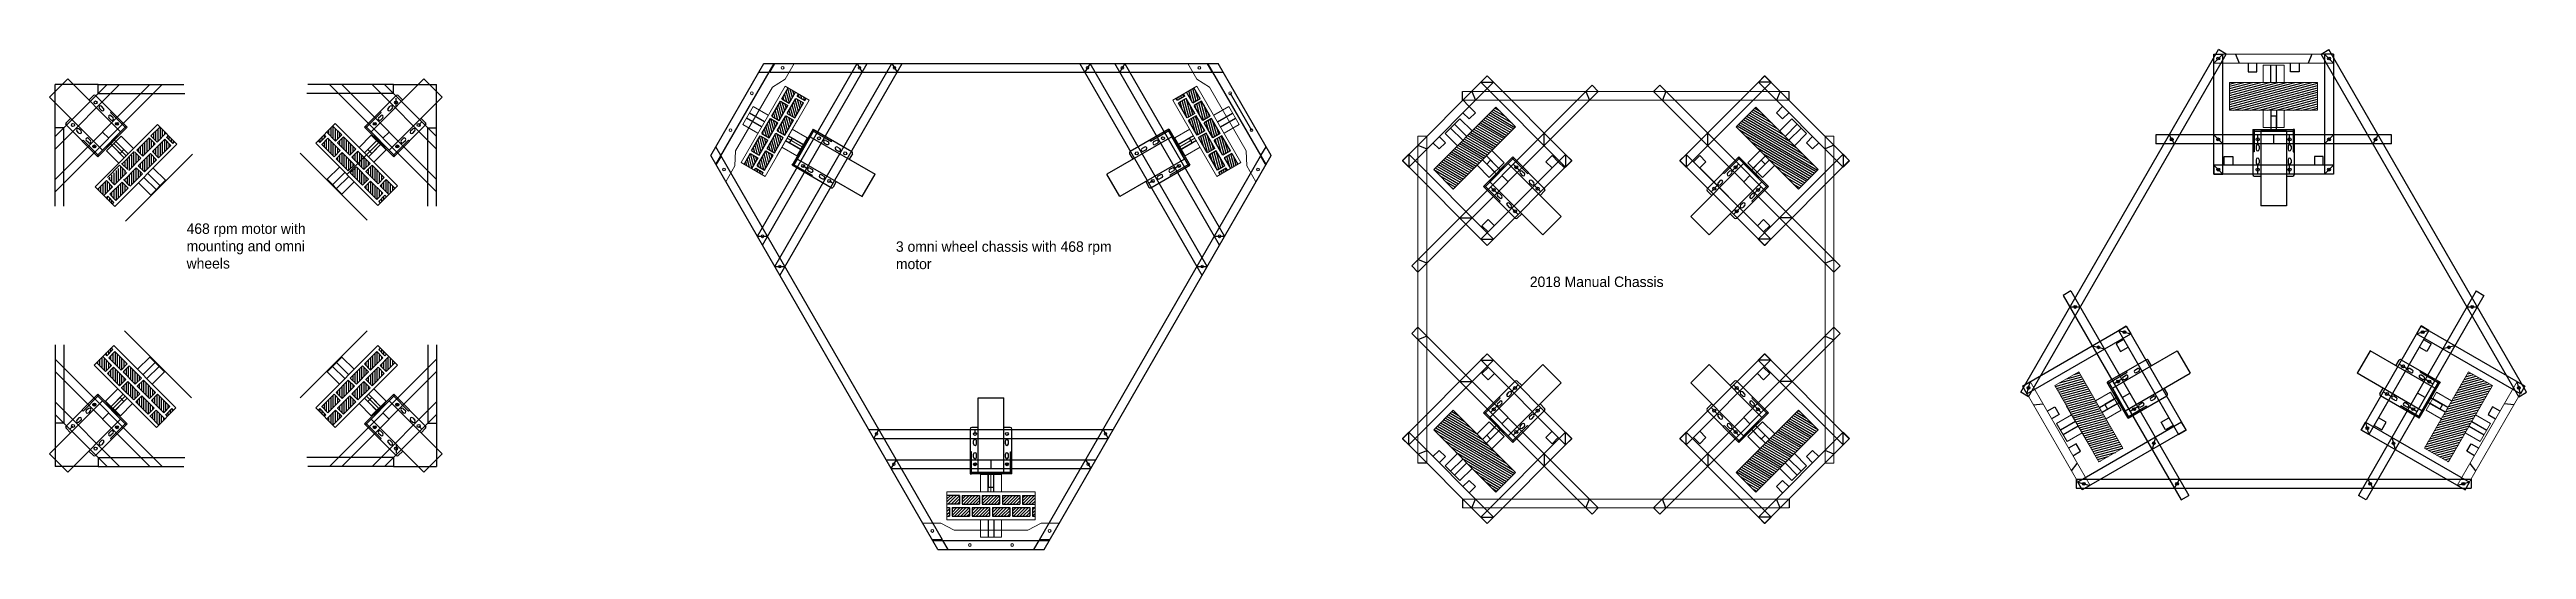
# Model space of a CAD drawing. Header units: millimetres. Extents: x -15418 to 43885, y -27590 to 23052.
# Drawn here: x 21608 to 25181, y 18413 to 19133 of the extents above; entities that cross this region are included whole.
import ezdxf

# ---------------------------------------------------------------- set-up
doc = ezdxf.new("R2010")
doc.units = ezdxf.units.MM
doc.header["$LTSCALE"] = 0.5
doc.layers.get('0').update_dxf_attribs({"lineweight": 5})
doc.layers.get('Defpoints').update_dxf_attribs({"color": 4})
for name, color, linetype in [('Layer1', 1, 'Continuous'), ('Layer2', 2, 'Continuous'), ('Layer3', 9, 'Continuous'), ('Layer4', 6, 'Continuous')]:
    doc.layers.add(name, color=color, linetype=linetype)
doc.layers.add('Layer5', color=51, linetype='Continuous', lineweight=5)
pattern_1 = [(270, (27715.938, 46196.1436), (3.175, -1e-15), [])]
pattern_2 = [(150, (23625.9945, 19042.8887), (-1.5875, -2.74963), [])]
pattern_3 = [(195, (24444.067, 18767.2983), (0.82175, -3.066814), [])]

msp = doc.modelspace()

# ---------------------------------------------------------------- texts
at = {"char_height": 15, "attachment_point": 1}
for s, insert in [('\\A1;3 omni wheel chassis with 468 rpm motor  ', (22828.4786, 18856.5979)), ('\\A1;2018 Manual Chassis  ', (23742.8698, 18805.8588))]:
    msp.add_mtext_dynamic_manual_height_columns(s, width=337.909922, gutter_width=75, heights=[0], dxfattribs=dict(at, insert=insert))
at = {"layer": 'Layer3', "insert": (21805.2495, 18882.42), "char_height": 15, "attachment_point": 1}
msp.add_mtext_dynamic_manual_height_columns('468 rpm motor with mounting and omni wheels', width=225.005672, gutter_width=25, heights=[0], dxfattribs=at)

# ---------------------------------------------------------------- hatches: boundary and pattern name
at = {"layer": 'Defpoints', "transparency": 33554661}
h = msp.add_hatch(dxfattribs=at)
h.set_pattern_fill('ANSI31', color=256, angle=510)
h.set_pattern_definition(pattern_3)
h.paths.add_polyline_path([(24879.3024, 19045.5052), (24879.3024, 19085.5052), (24752.3024, 19085.5052), (24752.3024, 19045.5052)])
at = {"layer": 'Defpoints'}
h = msp.add_hatch(dxfattribs=at)
h.set_pattern_fill('ANSI31', color=256, angle=465)
h.set_pattern_definition(pattern_2)
h.paths.add_polyline_path([(23722.2455, 19021.6554), (23693.9612, 19049.9397), (23604.1586, 18960.1371), (23632.4429, 18931.8529)])
h = msp.add_hatch(dxfattribs=at)
h.set_pattern_fill('ANSI31', color=256, angle=465)
h.set_pattern_definition(pattern_2)
h.paths.add_polyline_path([(24130.4743, 18931.8529), (24158.7586, 18960.1371), (24068.9561, 19049.9397), (24040.6718, 19021.6554)])
at = {"layer": 'Defpoints', "transparency": 33554661}
h = msp.add_hatch(dxfattribs=at)
h.set_pattern_fill('ANSI31', color=256, angle=510)
h.set_pattern_definition(pattern_3)
h.paths.add_polyline_path([(24534.8103, 18668.7978), (24500.1693, 18648.7978), (24563.6693, 18538.8126), (24598.3103, 18558.8126)])
h = msp.add_hatch(dxfattribs=at)
h.set_pattern_fill('ANSI31', color=256, angle=510)
h.set_pattern_definition(pattern_3)
h.paths.add_polyline_path([(25033.2945, 18558.8126), (25067.9355, 18538.8126), (25131.4355, 18648.7978), (25096.7945, 18668.7978)])
at = {"layer": 'Defpoints'}
h = msp.add_hatch(dxfattribs=at)
h.set_pattern_fill('ANSI31', color=256, angle=465)
h.set_pattern_definition(pattern_2)
h.paths.add_polyline_path([(23632.4429, 18613.4265), (23604.1586, 18585.1422), (23693.9612, 18495.3397), (23722.2455, 18523.624)])
h = msp.add_hatch(dxfattribs=at)
h.set_pattern_fill('ANSI31', color=256, angle=465)
h.set_pattern_definition(pattern_2)
h.paths.add_polyline_path([(24040.6718, 18523.624), (24068.9561, 18495.3397), (24158.7586, 18585.1422), (24130.4743, 18613.4265)])
at = {"layer": 'Layer3'}
h = msp.add_hatch(dxfattribs=at)
h.set_pattern_fill('ANSI31', color=256, angle=60)
h.set_pattern_definition([(105, (24311.7364, -9060.9664), (-3.0668145, -0.82175047), [])])
h.paths.add_polyline_path([(22629.1266, 18977.0624), (22618.3013, 18983.3124), (22609.3013, 18967.7239), (22620.1266, 18961.4739)])
h.paths.add_polyline_path([(22643.6266, 19002.1771), (22632.8013, 19008.4271), (22620.3013, 18986.7765), (22631.1266, 18980.5265)])
h.paths.add_polyline_path([(22640.7067, 18987.1197), (22628.2067, 18965.4691), (22639.0321, 18959.2191), (22651.5321, 18980.8697)])
h.paths.add_polyline_path([(22666.0321, 19005.9845), (22655.2067, 19012.2345), (22642.7067, 18990.5838), (22653.5321, 18984.3338)])
h.paths.add_polyline_path([(22634.8013, 19011.8912), (22645.6266, 19005.6412), (22658.1266, 19027.2918), (22647.3013, 19033.5418)])
h.paths.add_polyline_path([(22657.2067, 19015.6986), (22668.0321, 19009.4486), (22680.5321, 19031.0992), (22669.7067, 19037.3492)])
h.paths.add_polyline_path([(22649.3013, 19037.006), (22660.1266, 19030.756), (22672.6266, 19052.4066), (22661.8013, 19058.6566)])
h.paths.add_polyline_path([(22684.2067, 19062.464), (22671.7067, 19040.8133), (22682.5321, 19034.5633), (22695.0321, 19056.214)])
h.paths.add_polyline_path([(22663.8013, 19062.1207), (22674.6266, 19055.8707), (22683.6266, 19071.4591), (22672.8013, 19077.7091)])
h.paths.add_polyline_path([(22687.9567, 19068.9591), (22686.2067, 19065.9281), (22697.0321, 19059.6781), (22698.7821, 19062.7091)])
h.paths.add_polyline_path([(22626.2067, 18962.005), (22624.4567, 18958.9739), (22635.2821, 18952.7239), (22637.0321, 18955.755)])
h = msp.add_hatch(dxfattribs=at)
h.set_pattern_fill('ANSI31', color=256, angle=60)
h.set_pattern_definition([(105, (24836.6804, -9060.9664), (-3.0668145, -0.82175047), [])])
h.paths.add_polyline_path([(23302.0417, 18977.0624), (23312.867, 18983.3124), (23321.867, 18967.7239), (23311.0417, 18961.4739)])
h.paths.add_polyline_path([(23287.5417, 19002.1771), (23298.367, 19008.4271), (23310.867, 18986.7765), (23300.0417, 18980.5265)])
h.paths.add_polyline_path([(23290.4616, 18987.1197), (23302.9616, 18965.4691), (23292.1362, 18959.2191), (23279.6362, 18980.8697)])
h.paths.add_polyline_path([(23265.1362, 19005.9845), (23275.9616, 19012.2345), (23288.4616, 18990.5838), (23277.6362, 18984.3338)])
h.paths.add_polyline_path([(23296.367, 19011.8912), (23285.5417, 19005.6412), (23273.0417, 19027.2918), (23283.867, 19033.5418)])
h.paths.add_polyline_path([(23273.9616, 19015.6986), (23263.1362, 19009.4486), (23250.6362, 19031.0992), (23261.4616, 19037.3492)])
h.paths.add_polyline_path([(23281.867, 19037.006), (23271.0417, 19030.756), (23258.5417, 19052.4066), (23269.367, 19058.6566)])
h.paths.add_polyline_path([(23246.9616, 19062.464), (23259.4616, 19040.8133), (23248.6362, 19034.5633), (23236.1362, 19056.214)])
h.paths.add_polyline_path([(23267.367, 19062.1207), (23256.5417, 19055.8707), (23247.5417, 19071.4591), (23258.367, 19077.7091)])
h.paths.add_polyline_path([(23243.2116, 19068.9591), (23244.9616, 19065.9281), (23234.1362, 19059.6781), (23232.3862, 19062.7091)])
h.paths.add_polyline_path([(23304.9616, 18962.005), (23306.7116, 18958.9739), (23295.8862, 18952.7239), (23294.1362, 18955.755)])
h = msp.add_hatch(dxfattribs=at)
h.set_pattern_fill('ANSI31', color=256, angle=225)
h.set_pattern_definition([(270, (27717.3522, 46194.7294), (3.175, -1e-15), [])])
h.paths.add_polyline_path([(21689.5218, 18944.2192), (21676.7939, 18931.4913), (21685.6327, 18922.6525), (21698.3606, 18935.3804)])
h.paths.add_polyline_path([(21710.0279, 18964.7253), (21692.3502, 18947.0476), (21701.1891, 18938.2088), (21718.8667, 18955.8865)])
h.paths.add_polyline_path([(21712.1492, 18942.0979), (21694.4715, 18924.4202), (21703.3104, 18915.5814), (21720.9881, 18933.2591)])
h.paths.add_polyline_path([(21732.6553, 18962.604), (21714.9776, 18944.9263), (21723.8165, 18936.0875), (21741.4941, 18953.7652)])
h.paths.add_polyline_path([(21730.534, 18985.2314), (21712.8563, 18967.5537), (21721.6952, 18958.7149), (21739.3728, 18976.3926)])
h.paths.add_polyline_path([(21753.1614, 18983.1101), (21735.4837, 18965.4324), (21744.3226, 18956.5936), (21762.0002, 18974.2713)])
h.paths.add_polyline_path([(21751.0401, 19005.7375), (21733.3624, 18988.0598), (21742.2013, 18979.221), (21759.8789, 18996.8987)])
h.paths.add_polyline_path([(21773.6675, 19003.6162), (21755.9898, 18985.9385), (21764.8287, 18977.0997), (21782.5063, 18994.7773)])
h.paths.add_polyline_path([(21766.5964, 19021.2939), (21753.8685, 19008.5659), (21762.7074, 18999.7271), (21775.4353, 19012.455)])
h.paths.add_polyline_path([(21778.9708, 19008.9195), (21776.4959, 19006.4446), (21785.3348, 18997.6058), (21787.8096, 19000.0806)])
h.paths.add_polyline_path([(21691.6431, 18921.5918), (21689.1682, 18919.1169), (21698.0071, 18910.2781), (21700.482, 18912.753)])
h = msp.add_hatch(dxfattribs=at)
h.set_pattern_fill('ANSI31', color=256, angle=225)
h.set_pattern_definition(pattern_1)
h.paths.add_polyline_path([(22093.2773, 18945.6334), (22106.0052, 18932.9055), (22097.1663, 18924.0667), (22084.4384, 18936.7946)])
h.paths.add_polyline_path([(22072.7712, 18966.1395), (22090.4488, 18948.4619), (22081.61, 18939.623), (22063.9323, 18957.3007)])
h.paths.add_polyline_path([(22070.6498, 18943.5121), (22088.3275, 18925.8344), (22079.4887, 18916.9956), (22061.811, 18934.6733)])
h.paths.add_polyline_path([(22050.1437, 18964.0182), (22067.8214, 18946.3405), (22058.9826, 18937.5017), (22041.3049, 18955.1794)])
h.paths.add_polyline_path([(22052.2651, 18986.6456), (22069.9427, 18968.968), (22061.1039, 18960.1291), (22043.4262, 18977.8068)])
h.paths.add_polyline_path([(22029.6376, 18984.5243), (22047.3153, 18966.8466), (22038.4765, 18958.0078), (22020.7988, 18975.6855)])
h.paths.add_polyline_path([(22031.759, 19007.1517), (22049.4366, 18989.474), (22040.5978, 18980.6352), (22022.9201, 18998.3129)])
h.paths.add_polyline_path([(22009.1315, 19005.0304), (22026.8092, 18987.3527), (22017.9704, 18978.5139), (22000.2927, 18996.1916)])
h.paths.add_polyline_path([(22016.2026, 19022.7081), (22028.9305, 19009.9801), (22020.0917, 19001.1413), (22007.3638, 19013.8692)])
h.paths.add_polyline_path([(22003.8282, 19010.3337), (22006.3031, 19007.8588), (21997.4643, 18999.02), (21994.9894, 19001.4949)])
h.paths.add_polyline_path([(22091.1559, 18923.006), (22093.6308, 18920.5311), (22084.792, 18911.6923), (22082.3171, 18914.1672)])
h = msp.add_hatch(dxfattribs=at)
h.set_pattern_fill('ANSI31', color=256, angle=225)
h.set_pattern_definition(pattern_1)
h.paths.add_polyline_path([(21688.1076, 18669.1572), (21675.3797, 18681.8851), (21684.2185, 18690.724), (21696.9464, 18677.996)])
h.paths.add_polyline_path([(21708.6137, 18648.6511), (21690.936, 18666.3288), (21699.7748, 18675.1676), (21717.4525, 18657.4899)])
h.paths.add_polyline_path([(21710.735, 18671.2785), (21693.0573, 18688.9562), (21701.8962, 18697.795), (21719.5738, 18680.1174)])
h.paths.add_polyline_path([(21731.2411, 18650.7724), (21713.5634, 18668.4501), (21722.4023, 18677.2889), (21740.0799, 18659.6113)])
h.paths.add_polyline_path([(21729.1198, 18628.145), (21711.4421, 18645.8227), (21720.2809, 18654.6615), (21737.9586, 18636.9838)])
h.paths.add_polyline_path([(21751.7472, 18630.2663), (21734.0695, 18647.944), (21742.9084, 18656.7828), (21760.586, 18639.1052)])
h.paths.add_polyline_path([(21749.6259, 18607.6389), (21731.9482, 18625.3166), (21740.787, 18634.1554), (21758.4647, 18616.4777)])
h.paths.add_polyline_path([(21772.2533, 18609.7602), (21754.5756, 18627.4379), (21763.4145, 18636.2767), (21781.0921, 18618.5991)])
h.paths.add_polyline_path([(21765.1822, 18592.0826), (21752.4543, 18604.8105), (21761.2931, 18613.6493), (21774.0211, 18600.9214)])
h.paths.add_polyline_path([(21777.5566, 18604.4569), (21775.0817, 18606.9318), (21783.9206, 18615.7706), (21786.3954, 18613.2958)])
h.paths.add_polyline_path([(21690.2289, 18691.7846), (21687.754, 18694.2595), (21696.5929, 18703.0983), (21699.0677, 18700.6234)])
h = msp.add_hatch(dxfattribs=at)
h.set_pattern_fill('ANSI31', color=256, angle=225)
h.set_pattern_definition(pattern_1)
h.paths.add_polyline_path([(22093.2773, 18669.1572), (22106.0052, 18681.8851), (22097.1663, 18690.724), (22084.4384, 18677.996)])
h.paths.add_polyline_path([(22072.7712, 18648.6511), (22090.4488, 18666.3288), (22081.61, 18675.1676), (22063.9323, 18657.4899)])
h.paths.add_polyline_path([(22070.6498, 18671.2785), (22088.3275, 18688.9562), (22079.4887, 18697.795), (22061.811, 18680.1174)])
h.paths.add_polyline_path([(22050.1437, 18650.7724), (22067.8214, 18668.4501), (22058.9826, 18677.2889), (22041.3049, 18659.6113)])
h.paths.add_polyline_path([(22052.2651, 18628.145), (22069.9427, 18645.8227), (22061.1039, 18654.6615), (22043.4262, 18636.9838)])
h.paths.add_polyline_path([(22029.6376, 18630.2663), (22047.3153, 18647.944), (22038.4765, 18656.7828), (22020.7988, 18639.1052)])
h.paths.add_polyline_path([(22031.759, 18607.6389), (22049.4366, 18625.3166), (22040.5978, 18634.1554), (22022.9201, 18616.4777)])
h.paths.add_polyline_path([(22009.1315, 18609.7602), (22026.8092, 18627.4379), (22017.9704, 18636.2767), (22000.2927, 18618.5991)])
h.paths.add_polyline_path([(22016.2026, 18592.0826), (22028.9305, 18604.8105), (22020.0917, 18613.6493), (22007.3638, 18600.9214)])
h.paths.add_polyline_path([(22003.8282, 18604.4569), (22006.3031, 18606.9318), (21997.4643, 18615.7706), (21994.9894, 18613.2958)])
h.paths.add_polyline_path([(22091.1559, 18691.7846), (22093.6308, 18694.2595), (22084.792, 18703.0983), (22082.3171, 18700.6234)])
h = msp.add_hatch(dxfattribs=at)
h.set_pattern_fill('ANSI31', color=256)
h.set_pattern_definition([(45, (-520.2562, 3001.912), (-2.24506403, 2.24506403), [])])
h.paths.add_polyline_path([(22920.0841, 18490.6091), (22902.0841, 18490.6091), (22902.0841, 18478.1091), (22920.0841, 18478.1091)])
h.paths.add_polyline_path([(22949.0841, 18490.6091), (22924.0841, 18490.6091), (22924.0841, 18478.1091), (22949.0841, 18478.1091)])
h.paths.add_polyline_path([(22934.5841, 18473.1091), (22909.5841, 18473.1091), (22909.5841, 18460.6091), (22934.5841, 18460.6091)])
h.paths.add_polyline_path([(22963.5841, 18473.1091), (22938.5841, 18473.1091), (22938.5841, 18460.6091), (22963.5841, 18460.6091)])
h.paths.add_polyline_path([(22978.0841, 18490.6091), (22953.0841, 18490.6091), (22953.0841, 18478.1091), (22978.0841, 18478.1091)])
h.paths.add_polyline_path([(22992.5841, 18473.1091), (22967.5841, 18473.1091), (22967.5841, 18460.6091), (22992.5841, 18460.6091)])
h.paths.add_polyline_path([(23007.0841, 18490.6091), (22982.0841, 18490.6091), (22982.0841, 18478.1091), (23007.0841, 18478.1091)])
h.paths.add_polyline_path([(23021.5841, 18473.1091), (22996.5841, 18473.1091), (22996.5841, 18460.6091), (23021.5841, 18460.6091)])
h.paths.add_polyline_path([(23029.0841, 18490.6091), (23011.0841, 18490.6091), (23011.0841, 18478.1091), (23029.0841, 18478.1091)])
h.paths.add_polyline_path([(23029.0841, 18473.1091), (23025.5841, 18473.1091), (23025.5841, 18460.6091), (23029.0841, 18460.6091)])
h.paths.add_polyline_path([(22905.5841, 18473.1091), (22902.0841, 18473.1091), (22902.0841, 18460.6091), (22905.5841, 18460.6091)])

# ---------------------------------------------------------------- linework, layer by layer
for p, q in [((22668.4712, 19080.2091), (22604.9712, 18970.2239)), ((22703.1122, 19060.2091), (22668.4712, 19080.2091)), ((23228.0561, 19060.2091), (23262.6971, 19080.2091)), ((23262.6971, 19080.2091), (23326.1971, 18970.2239)), ((22607.5705, 19024.7262), (22622.5705, 19050.7069)), ((22644.2212, 19038.2069), (22622.5705, 19050.7069)), ((22639.6122, 18950.2239), (22703.1122, 19060.2091)), ((23291.5561, 18950.2239), (23228.0561, 19060.2091)), ((23286.9471, 19038.2069), (23308.5978, 19050.7069)), ((23323.5978, 19024.7262), (23308.5978, 19050.7069)), ((23693.9612, 19049.9397), (23604.1586, 18960.1371)), ((23693.9612, 19049.9397), (23604.1586, 18960.1371)), ((23722.2455, 19021.6554), (23693.9612, 19049.9397)), ((24040.6718, 19021.6554), (24068.9561, 19049.9397)), ((24068.9561, 19049.9397), (24158.7586, 18960.1371)), ((24068.9561, 19049.9397), (24158.7586, 18960.1371)), ((21673.2583, 18935.0268), (21763.0609, 19024.8294)), ((21711.0886, 19008.2124), (21689.8754, 18986.9992)), ((21728.7662, 18990.5347), (21711.0886, 19008.2124)), ((21763.0609, 19024.8294), (21791.3452, 18996.5451)), ((22019.7381, 19026.2436), (21991.4539, 18997.9593)), ((22109.5407, 18936.441), (22019.7381, 19026.2436)), ((22054.0328, 18991.9489), (22071.7105, 19009.6266)), ((22071.7105, 19009.6266), (22092.9237, 18988.4134)), ((22629.2212, 19012.2262), (22607.5705, 19024.7262)), ((22656.6122, 18979.6688), (22686.1122, 19030.7643)), ((22686.1122, 19030.7643), (22656.6122, 18979.6688)), ((22678.8622, 19018.2069), (22700.5128, 19005.7069)), ((23252.3061, 19018.2069), (23230.6555, 19005.7069)), ((23301.9471, 19012.2262), (23323.5978, 19024.7262)), ((23620.7756, 19012.1095), (23641.9888, 19033.3227)), ((23638.4533, 18994.4318), (23620.7756, 19012.1095)), ((23669.9196, 19025.8981), (23628.2003, 18984.1788)), ((23628.2003, 18984.1788), (23669.9196, 19025.8981)), ((23632.4429, 18931.8529), (23722.2455, 19021.6554)), ((23659.6665, 19015.645), (23641.9888, 19033.3227)), ((24130.4743, 18931.8529), (24040.6718, 19021.6554)), ((24092.9977, 19025.8981), (24134.717, 18984.1788)), ((24134.717, 18984.1788), (24092.9977, 19025.8981)), ((24103.2507, 19015.645), (24120.9284, 19033.3227)), ((24142.1416, 19012.1095), (24120.9284, 19033.3227)), ((24124.4639, 18994.4318), (24142.1416, 19012.1095)), ((21707.553, 18969.3215), (21689.8754, 18986.9992)), ((21718.1596, 18979.9281), (21700.482, 18997.6058)), ((21791.3452, 18996.5451), (21701.5426, 18906.7426)), ((21717.1101, 18885.5405), (21813.5684, 18981.9988)), ((22065.6889, 18886.9547), (21969.2306, 18983.413)), ((21991.4539, 18997.9593), (22081.2564, 18908.1568)), ((22064.6394, 18981.3423), (22082.3171, 18999.02)), ((22075.246, 18970.7357), (22092.9237, 18988.4134)), ((22663.8622, 18992.2262), (22685.5128, 18979.7262)), ((22671.3622, 19005.2165), (22693.0128, 18992.7165)), ((22700.5128, 19005.7069), (22685.5128, 18979.7262)), ((23230.6555, 19005.7069), (23245.6555, 18979.7262)), ((23259.8061, 19005.2165), (23238.1555, 18992.7165)), ((23267.3061, 18992.2262), (23245.6555, 18979.7262)), ((23687.9508, 18987.3607), (23705.6284, 18969.6831)), ((24074.9665, 18987.3607), (24057.2888, 18969.6831)), ((21735.8373, 18941.0372), (21753.515, 18923.3596)), ((21753.515, 18923.3596), (21774.7282, 18944.5728)), ((21757.0505, 18962.2504), (21774.7282, 18944.5728)), ((22025.7486, 18963.6647), (22008.0709, 18945.987)), ((22029.2841, 18924.7738), (22008.0709, 18945.987)), ((22046.9618, 18942.4514), (22029.2841, 18924.7738)), ((22604.9712, 18970.2239), (22639.6122, 18950.2239)), ((23326.1971, 18970.2239), (23291.5561, 18950.2239)), ((23604.1586, 18960.1371), (23632.4429, 18931.8529)), ((23666.7376, 18966.1475), (23684.4152, 18948.4699)), ((23705.6284, 18969.6831), (23684.4152, 18948.4699)), ((24057.2888, 18969.6831), (24078.502, 18948.4699)), ((24096.1797, 18966.1475), (24078.502, 18948.4699)), ((24158.7586, 18960.1371), (24130.4743, 18931.8529)), ((21701.5426, 18906.7426), (21673.2583, 18935.0268)), ((22081.2564, 18908.1568), (22109.5407, 18936.441)), ((21715.6959, 18727.8359), (21812.1542, 18631.3776)), ((22065.6889, 18727.8359), (21969.2306, 18631.3776)), ((21700.1284, 18706.6339), (21671.8441, 18678.3496)), ((21789.931, 18616.8313), (21700.1284, 18706.6339)), ((21734.4231, 18672.3392), (21752.1008, 18690.0168)), ((21752.1008, 18690.0168), (21773.314, 18668.8036)), ((21991.4539, 18616.8313), (22081.2564, 18706.6339)), ((22029.2841, 18690.0168), (22008.0709, 18668.8036)), ((22046.9618, 18672.3392), (22029.2841, 18690.0168)), ((22081.2564, 18706.6339), (22109.5407, 18678.3496)), ((21671.8441, 18678.3496), (21761.6467, 18588.547)), ((21755.6363, 18651.126), (21773.314, 18668.8036)), ((22025.7486, 18651.126), (22008.0709, 18668.8036)), ((22109.5407, 18678.3496), (22019.7381, 18588.547)), ((21706.1388, 18644.0549), (21688.4611, 18626.3772)), ((21709.6743, 18605.164), (21688.4611, 18626.3772)), ((21716.7454, 18633.4483), (21699.0677, 18615.7706)), ((21727.352, 18622.8417), (21709.6743, 18605.164)), ((21761.6467, 18588.547), (21789.931, 18616.8313)), ((22019.7381, 18588.547), (21991.4539, 18616.8313)), ((22054.0328, 18622.8417), (22071.7105, 18605.164)), ((22064.6394, 18633.4483), (22082.3171, 18615.7706)), ((22071.7105, 18605.164), (22092.9237, 18626.3772)), ((22075.246, 18644.0549), (22092.9237, 18626.3772)), ((23604.1586, 18585.1422), (23632.4429, 18613.4265)), ((23693.9612, 18495.3397), (23604.1586, 18585.1422)), ((23693.9612, 18495.3397), (23604.1586, 18585.1422)), ((23632.4429, 18613.4265), (23722.2455, 18523.624)), ((23666.7376, 18579.1318), (23684.4152, 18596.8095)), ((23705.6284, 18575.5963), (23684.4152, 18596.8095)), ((24130.4743, 18613.4265), (24040.6718, 18523.624)), ((24057.2888, 18575.5963), (24078.502, 18596.8095)), ((24068.9561, 18495.3397), (24158.7586, 18585.1422)), ((24068.9561, 18495.3397), (24158.7586, 18585.1422)), ((24096.1797, 18579.1318), (24078.502, 18596.8095)), ((24158.7586, 18585.1422), (24130.4743, 18613.4265)), ((23638.4533, 18550.8476), (23620.7756, 18533.1699)), ((23669.9196, 18519.3813), (23628.2003, 18561.1006)), ((23628.2003, 18561.1006), (23669.9196, 18519.3813)), ((23687.9508, 18557.9186), (23705.6284, 18575.5963)), ((24074.9665, 18557.9186), (24057.2888, 18575.5963)), ((24092.9977, 18519.3813), (24134.717, 18561.1006)), ((24134.717, 18561.1006), (24092.9977, 18519.3813)), ((24124.4639, 18550.8476), (24142.1416, 18533.1699)), ((22980.5841, 18520.6091), (22950.5841, 18520.6091)), ((22950.5841, 18495.6091), (22950.5841, 18520.6091)), ((22965.5841, 18495.6091), (22965.5841, 18520.6091)), ((22980.5841, 18495.6091), (22980.5841, 18520.6091)), ((23620.7756, 18533.1699), (23641.9888, 18511.9567)), ((23659.6665, 18529.6344), (23641.9888, 18511.9567)), ((23722.2455, 18523.624), (23693.9612, 18495.3397)), ((24040.6718, 18523.624), (24068.9561, 18495.3397)), ((24103.2507, 18529.6344), (24120.9284, 18511.9567)), ((24142.1416, 18533.1699), (24120.9284, 18511.9567)), ((22902.0841, 18495.6091), (23029.0841, 18495.6091)), ((22902.0841, 18455.6091), (22902.0841, 18495.6091)), ((23029.0841, 18495.6091), (23029.0841, 18455.6091)), ((23029.0841, 18455.6091), (22902.0841, 18455.6091)), ((22950.5841, 18455.6091), (22950.5841, 18430.6091)), ((22980.5841, 18455.6091), (22980.5841, 18430.6091)), ((22950.5841, 18430.6091), (22980.5841, 18430.6091))]:
    msp.add_line(p, q)
at = {"transparency": 33554661}
for p, q in [((24752.3024, 19085.5052), (24879.3024, 19085.5052)), ((24752.3024, 19045.5052), (24752.3024, 19085.5052)), ((24752.3024, 19085.5052), (24879.3024, 19085.5052)), ((24786.3024, 19085.5052), (24845.3024, 19085.5052)), ((24845.3024, 19085.5052), (24786.3024, 19085.5052)), ((24830.8024, 19110.5052), (24800.8024, 19110.5052)), ((24800.8024, 19085.5052), (24800.8024, 19110.5052)), ((24830.8024, 19085.5052), (24830.8024, 19110.5052)), ((24879.3024, 19085.5052), (24879.3024, 19045.5052)), ((24879.3024, 19045.5052), (24752.3024, 19045.5052)), ((24800.8024, 19045.5052), (24800.8024, 19020.5052)), ((24830.8024, 19045.5052), (24830.8024, 19020.5052)), ((24800.8024, 19020.5052), (24830.8024, 19020.5052)), ((24500.1693, 18648.7978), (24534.8103, 18668.7978)), ((24534.8103, 18668.7978), (24598.3103, 18558.8126)), ((25096.7945, 18668.7978), (25033.2945, 18558.8126)), ((25131.4355, 18648.7978), (25096.7945, 18668.7978)), ((24563.6693, 18538.8126), (24500.1693, 18648.7978)), ((24563.6693, 18538.8126), (24500.1693, 18648.7978)), ((24546.6693, 18568.2574), (24517.1693, 18619.3529)), ((24517.1693, 18619.3529), (24546.6693, 18568.2574)), ((24559.0603, 18626.7956), (24580.7109, 18639.2956)), ((24595.7109, 18613.3148), (24580.7109, 18639.2956)), ((25035.8939, 18613.3148), (25050.8939, 18639.2956)), ((25072.5445, 18626.7956), (25050.8939, 18639.2956)), ((25067.9355, 18538.8126), (25131.4355, 18648.7978)), ((25067.9355, 18538.8126), (25131.4355, 18648.7978)), ((25084.9355, 18568.2574), (25114.4355, 18619.3529)), ((25114.4355, 18619.3529), (25084.9355, 18568.2574)), ((24524.4193, 18606.7956), (24502.7686, 18594.2956)), ((24502.7686, 18594.2956), (24517.7686, 18568.3148)), ((24539.4193, 18580.8148), (24517.7686, 18568.3148)), ((24574.0603, 18600.8148), (24595.7109, 18613.3148)), ((25057.5445, 18600.8148), (25035.8939, 18613.3148)), ((25092.1855, 18580.8148), (25113.8362, 18568.3148)), ((25107.1855, 18606.7956), (25128.8362, 18594.2956)), ((25128.8362, 18594.2956), (25113.8362, 18568.3148)), ((24598.3103, 18558.8126), (24563.6693, 18538.8126)), ((25033.2945, 18558.8126), (25067.9355, 18538.8126))]:
    msp.add_line(p, q, dxfattribs=at)
at = {"layer": 'Defpoints', "transparency": 33554661}
for p, q in [((24451.102, 18639.1799), (24736.1001, 19132.811)), ((24462.1006, 18632.8299), (24747.0986, 19126.461)), ((25169.5042, 18632.8299), (24884.5062, 19126.461)), ((25180.5028, 18639.1799), (24895.5047, 19132.811)), ((24785.8024, 19017.5052), (24785.8024, 18952.7952)), ((24785.8024, 19017.5052), (24845.8024, 19017.5052)), ((24785.8024, 19017.5052), (24787.8024, 19017.5052)), ((24785.8024, 19015.5052), (24845.8024, 19015.5052)), ((24787.8024, 19017.5052), (24787.8024, 18985.5052)), ((24804.8024, 19015.5052), (24804.8024, 19017.5052)), ((24826.8024, 19015.5052), (24826.8024, 19017.5052)), ((24845.8024, 19017.5052), (24843.8024, 19017.5052)), ((24843.8024, 19017.5052), (24843.8024, 18985.5052)), ((24845.8024, 18952.7952), (24845.8024, 19017.5052)), ((24787.8024, 18985.5052), (24785.8024, 18985.5052)), ((24790.6524, 18993.5052), (24790.6524, 18989.2052)), ((24790.6524, 18974.2052), (24790.6524, 18969.9052)), ((24794.9524, 18993.5052), (24794.9524, 18989.2052)), ((24794.9524, 18974.2052), (24794.9524, 18969.9052)), ((24836.6524, 18993.5052), (24836.6524, 18989.2052)), ((24836.6524, 18974.2052), (24836.6524, 18969.9052)), ((24840.9524, 18993.5052), (24840.9524, 18989.2052)), ((24840.9524, 18974.2052), (24840.9524, 18969.9052)), ((24843.8024, 18985.5052), (24845.8024, 18985.5052)), ((24787.9524, 18950.6452), (24797.1524, 18950.6452)), ((24834.4524, 18950.6452), (24843.6524, 18950.6452)), ((24631.8495, 18686.1409), (24575.809, 18653.7859)), ((24605.809, 18601.8244), (24575.809, 18653.7859)), ((24575.809, 18653.7859), (24576.809, 18652.0539)), ((24576.809, 18652.0539), (24604.5218, 18668.0539)), ((24607.5411, 18602.8244), (24577.5411, 18654.7859)), ((24599.0186, 18661.5857), (24602.7425, 18663.7357)), ((24601.1686, 18657.8618), (24604.8925, 18660.0118)), ((24604.5218, 18668.0539), (24603.5218, 18669.7859)), ((24615.7329, 18671.2357), (24619.4568, 18673.3857)), ((24617.8829, 18667.5118), (24621.6068, 18669.6618)), ((24639.3865, 18677.3866), (24634.7865, 18685.354)), ((24992.2183, 18677.3866), (24996.8183, 18685.354)), ((24999.7553, 18686.1409), (25055.7958, 18653.7859)), ((25013.7219, 18667.5118), (25009.998, 18669.6618)), ((25015.8719, 18671.2357), (25012.148, 18673.3857)), ((25024.0638, 18602.8244), (25054.0638, 18654.7859)), ((25025.7958, 18601.8244), (25055.7958, 18653.7859)), ((25030.4362, 18657.8618), (25026.7123, 18660.0118)), ((25027.083, 18668.0539), (25028.083, 18669.7859)), ((25054.7958, 18652.0539), (25027.083, 18668.0539)), ((25032.5862, 18661.5857), (25028.8623, 18663.7357)), ((25055.7958, 18653.7859), (25054.7958, 18652.0539)), ((24587.0411, 18638.3315), (24585.309, 18637.3315)), ((24598.0411, 18619.2789), (24596.309, 18618.2789)), ((24604.809, 18603.5565), (24632.5218, 18619.5565)), ((24605.809, 18601.8244), (24661.8495, 18634.1794)), ((24622.0186, 18621.7486), (24625.7425, 18623.8986)), ((24624.1686, 18618.0246), (24627.8925, 18620.1746)), ((24632.5218, 18619.5565), (24633.5218, 18617.8244)), ((24638.7329, 18631.3986), (24642.4568, 18633.5486)), ((24640.8829, 18627.6746), (24644.6068, 18629.8246)), ((24662.6365, 18637.1164), (24658.0365, 18645.0838)), ((24968.9683, 18637.1164), (24973.5683, 18645.0838)), ((25025.7958, 18601.8244), (24969.7553, 18634.1794)), ((24990.7219, 18627.6746), (24986.998, 18629.8246)), ((24992.8719, 18631.3986), (24989.148, 18633.5486)), ((24999.083, 18619.5565), (24998.083, 18617.8244)), ((25026.7958, 18603.5565), (24999.083, 18619.5565)), ((25007.4362, 18618.0246), (25003.7123, 18620.1746)), ((25009.5862, 18621.7486), (25005.8623, 18623.8986)), ((25033.5638, 18619.2789), (25035.2958, 18618.2789)), ((25044.5638, 18638.3315), (25046.2958, 18637.3315)), ((24605.809, 18601.8244), (24604.809, 18603.5565)), ((25025.7958, 18601.8244), (25026.7958, 18603.5565)), ((24530.8063, 18513.8281), (25100.8024, 18513.8281)), ((24530.8063, 18501.1281), (25100.8024, 18501.1281))]:
    msp.add_line(p, q, dxfattribs=at)
at = {"layer": 'Defpoints'}
for p, q in [((21670.7764, 19066.6972), (21664.271, 19060.1918)), ((21719.5738, 19020.9403), (21673.817, 19066.6972)), ((21682.4861, 19045.088), (21679.4455, 19048.1286)), ((21685.5266, 19048.1286), (21682.4861, 19051.1691)), ((22061.811, 19020.9403), (22107.5679, 19066.6972)), ((22095.8582, 19048.1286), (22098.8988, 19051.1691)), ((22098.8988, 19045.088), (22101.9393, 19048.1286)), ((22110.6084, 19066.6972), (22117.1138, 19060.1918)), ((21637.8959, 19033.8167), (21631.3906, 19027.3113)), ((21631.3906, 19024.2708), (21677.1474, 18978.5139)), ((21649.9592, 19012.5611), (21646.9186, 19015.6016)), ((21652.9997, 19015.6016), (21649.9592, 19018.6422)), ((21718.1596, 19022.3545), (21675.7332, 18979.9281)), ((21719.5738, 19020.9403), (21677.1474, 18978.5139)), ((21696.1332, 19031.4408), (21693.0927, 19034.4814)), ((21695.5322, 19042.1535), (21696.9464, 19043.5677)), ((21718.1596, 19019.5261), (21695.5322, 19042.1535)), ((21699.1738, 19034.4814), (21696.1332, 19037.522)), ((21704.7246, 19008.9195), (21706.1388, 19007.5053)), ((21719.5738, 19020.9403), (21718.1596, 19019.5261)), ((22061.811, 19020.9403), (22104.2374, 18978.5139)), ((22061.811, 19020.9403), (22063.2252, 19019.5261)), ((22063.2252, 19019.5261), (22085.8526, 19042.1535)), ((22063.2252, 19022.3545), (22105.6516, 18979.9281)), ((22076.6602, 19008.9195), (22075.246, 19007.5053)), ((22082.211, 19034.4814), (22085.2516, 19037.522)), ((22085.8526, 19042.1535), (22084.4384, 19043.5677)), ((22085.2516, 19031.4408), (22088.2921, 19034.4814)), ((22149.9943, 19024.2708), (22104.2374, 18978.5139)), ((22128.3851, 19015.6016), (22131.4257, 19018.6422)), ((22131.4257, 19012.5611), (22134.4662, 19015.6016)), ((22143.4889, 19033.8167), (22149.9943, 19027.3113)), ((22708.8788, 19018.1973), (22678.8788, 18966.2358)), ((22710.6109, 19017.1973), (22680.6109, 18965.2358)), ((22708.8788, 19018.1973), (22707.8788, 19016.4652)), ((22707.8788, 19016.4652), (22735.5917, 19000.4652)), ((22708.8788, 19018.1973), (22764.9193, 18985.8423)), ((23222.2894, 19018.1973), (23166.2489, 18985.8423)), ((23223.2894, 19016.4652), (23195.5766, 19000.4652)), ((23220.5574, 19017.1973), (23250.5574, 18965.2358)), ((23222.2894, 19018.1973), (23252.2894, 18966.2358)), ((23222.2894, 19018.1973), (23223.2894, 19016.4652)), ((21655.9342, 19002.5555), (21654.52, 19001.1413)), ((21678.5616, 18979.9281), (21655.9342, 19002.5555)), ((21663.6063, 18998.9139), (21660.5658, 19001.9545)), ((21666.6469, 19001.9545), (21663.6063, 19004.995)), ((21677.1474, 18978.5139), (21678.5616, 18979.9281)), ((21689.1682, 18993.3631), (21690.5825, 18991.9489)), ((21699.0677, 18999.02), (21698.3606, 18999.7271)), ((22082.3171, 18999.02), (22083.0242, 18999.7271)), ((22092.2166, 18993.3631), (22090.8024, 18991.9489)), ((22102.8232, 18979.9281), (22125.4506, 19002.5555)), ((22104.2374, 18978.5139), (22102.8232, 18979.9281)), ((22114.7379, 19001.9545), (22117.7785, 19004.995)), ((22117.7785, 18998.9139), (22120.8191, 19001.9545)), ((22125.4506, 19002.5555), (22126.8648, 19001.1413)), ((22690.1109, 18981.6903), (22688.3788, 18982.6903)), ((22693.0128, 18992.7165), (22693.8788, 18992.2165)), ((22701.1109, 19000.7428), (22699.3788, 19001.7428)), ((22725.0885, 18998.2732), (22728.8124, 18996.1232)), ((22727.2385, 19001.9971), (22730.9624, 18999.8471)), ((22735.5917, 19000.4652), (22736.5917, 19002.1973)), ((22741.8027, 18988.6232), (22745.5267, 18986.4732)), ((22743.9527, 18992.3471), (22747.6767, 18990.1971)), ((22765.7063, 18982.9053), (22761.1063, 18974.9379)), ((23165.462, 18982.9053), (23170.062, 18974.9379)), ((23187.2155, 18992.3471), (23183.4916, 18990.1971)), ((23189.3655, 18988.6232), (23185.6416, 18986.4732)), ((23195.5766, 19000.4652), (23194.5766, 19002.1973)), ((23203.9298, 19001.9971), (23200.2059, 18999.8471)), ((23206.0798, 18998.2732), (23202.3559, 18996.1232)), ((23230.0574, 19000.7428), (23231.7894, 19001.7428)), ((23238.1555, 18992.7165), (23237.2894, 18992.2165)), ((23241.0574, 18981.6903), (23242.7894, 18982.6903)), ((23718.3564, 18978.1683), (23675.93, 18935.7419)), ((23719.7706, 18976.7541), (23677.3442, 18934.3277)), ((23718.3564, 18978.1683), (23716.9422, 18976.7541)), ((23716.9422, 18976.7541), (23739.5696, 18954.1267)), ((23718.3564, 18978.1683), (23764.1132, 18932.4115)), ((24044.5609, 18978.1683), (23998.804, 18932.4115)), ((24045.9751, 18976.7541), (24023.3477, 18954.1267)), ((24043.1467, 18976.7541), (24085.5731, 18934.3277)), ((24044.5609, 18978.1683), (24086.9873, 18935.7419)), ((24044.5609, 18978.1683), (24045.9751, 18976.7541)), ((22678.8788, 18966.2358), (22679.8788, 18967.9678)), ((22734.9193, 18933.8808), (22678.8788, 18966.2358)), ((22679.8788, 18967.9678), (22707.5917, 18951.9678)), ((22702.0885, 18958.436), (22705.8124, 18956.286)), ((22704.2385, 18962.1599), (22707.9624, 18960.0099)), ((22707.5917, 18951.9678), (22706.5917, 18950.2358)), ((22718.8027, 18948.786), (22722.5267, 18946.636)), ((22720.9527, 18952.5099), (22724.6767, 18950.3599)), ((22742.4563, 18942.6352), (22737.8563, 18934.6677)), ((23188.712, 18942.6352), (23193.312, 18934.6677)), ((23196.2489, 18933.8808), (23252.2894, 18966.2358)), ((23210.2155, 18952.5099), (23206.4916, 18950.3599)), ((23212.3655, 18948.786), (23208.6416, 18946.636)), ((23226.9298, 18962.1599), (23223.2059, 18960.0099)), ((23251.2894, 18967.9678), (23223.5766, 18951.9678)), ((23223.5766, 18951.9678), (23224.5766, 18950.2358)), ((23229.0798, 18958.436), (23225.3559, 18956.286)), ((23252.2894, 18966.2358), (23251.2894, 18967.9678)), ((23675.93, 18935.7419), (23677.3442, 18937.1562)), ((23677.3442, 18937.1562), (23699.9716, 18914.5287)), ((23690.7792, 18947.7628), (23689.365, 18949.177)), ((23706.3356, 18963.3191), (23704.9213, 18964.7333)), ((23728.8569, 18954.7278), (23731.8975, 18951.6872)), ((23731.8975, 18957.7683), (23734.938, 18954.7278)), ((23739.5696, 18954.1267), (23740.9838, 18955.5409)), ((23742.5041, 18941.0806), (23745.5446, 18938.04)), ((23745.5446, 18944.1212), (23748.5852, 18941.0806)), ((24017.3726, 18944.1212), (24014.3321, 18941.0806)), ((24020.4132, 18941.0806), (24017.3726, 18938.04)), ((24023.3477, 18954.1267), (24021.9335, 18955.5409)), ((24031.0198, 18957.7683), (24027.9792, 18954.7278)), ((24034.0603, 18954.7278), (24031.0198, 18951.6872)), ((24056.5817, 18963.3191), (24057.9959, 18964.7333)), ((24085.5731, 18937.1562), (24062.9457, 18914.5287)), ((24072.138, 18947.7628), (24073.5523, 18949.177)), ((24086.9873, 18935.7419), (24085.5731, 18937.1562)), ((23721.6868, 18889.9851), (23675.93, 18935.7419)), ((23696.33, 18922.2008), (23699.3705, 18919.1603)), ((23699.9716, 18914.5287), (23698.5574, 18913.1145)), ((23699.3705, 18925.2414), (23702.4111, 18922.2008)), ((23709.9772, 18908.5537), (23713.0177, 18905.5131)), ((23713.0177, 18911.5942), (23716.0583, 18908.5537)), ((23764.1132, 18929.3709), (23757.6079, 18922.8655)), ((23998.804, 18929.3709), (24005.3094, 18922.8655)), ((24041.2304, 18889.9851), (24086.9873, 18935.7419)), ((24049.8995, 18911.5942), (24046.859, 18908.5537)), ((24052.9401, 18908.5537), (24049.8995, 18905.5131)), ((24063.5467, 18925.2414), (24060.5061, 18922.2008)), ((24062.9457, 18914.5287), (24064.3599, 18913.1145)), ((24066.5873, 18922.2008), (24063.5467, 18919.1603)), ((23731.2328, 18896.4904), (23724.7274, 18889.9851)), ((24031.6845, 18896.4904), (24038.1898, 18889.9851)), ((23721.6868, 18655.2943), (23675.93, 18609.5374)), ((23731.2328, 18648.7889), (23724.7274, 18655.2943)), ((24031.6845, 18648.7889), (24038.1898, 18655.2943)), ((24041.2304, 18655.2943), (24086.9873, 18609.5374)), ((21631.3906, 18590.5199), (21677.1474, 18636.2767)), ((21678.5616, 18634.8625), (21655.9342, 18612.2351)), ((21663.6063, 18615.8767), (21660.5658, 18612.8361)), ((21718.1596, 18592.4361), (21675.7332, 18634.8625)), ((21719.5738, 18593.8503), (21677.1474, 18636.2767)), ((21677.1474, 18636.2767), (21678.5616, 18634.8625)), ((21689.1682, 18621.4275), (21690.5825, 18622.8417)), ((21699.0677, 18615.7706), (21698.3606, 18615.0635)), ((22061.811, 18593.8503), (22104.2374, 18636.2767)), ((22063.2252, 18592.4361), (22105.6516, 18634.8625)), ((22082.3171, 18615.7706), (22083.0242, 18615.0635)), ((22092.2166, 18621.4275), (22090.8024, 18622.8417)), ((22104.2374, 18636.2767), (22102.8232, 18634.8625)), ((22102.8232, 18634.8625), (22125.4506, 18612.2351)), ((22149.9943, 18590.5199), (22104.2374, 18636.2767)), ((22117.7785, 18615.8767), (22120.8191, 18612.8361)), ((23677.3442, 18608.1232), (23699.9716, 18630.7506)), ((23696.33, 18623.0785), (23699.3705, 18626.1191)), ((23699.9716, 18630.7506), (23698.5574, 18632.1648)), ((23699.3705, 18620.038), (23702.4111, 18623.0785)), ((23709.9772, 18636.7257), (23713.0177, 18639.7662)), ((23713.0177, 18633.6851), (23716.0583, 18636.7257)), ((23764.1132, 18615.9085), (23757.6079, 18622.4138)), ((23998.804, 18615.9085), (24005.3094, 18622.4138)), ((24049.8995, 18633.6851), (24046.859, 18636.7257)), ((24052.9401, 18636.7257), (24049.8995, 18639.7662)), ((24063.5467, 18620.038), (24060.5061, 18623.0785)), ((24062.9457, 18630.7506), (24064.3599, 18632.1648)), ((24085.5731, 18608.1232), (24062.9457, 18630.7506)), ((24066.5873, 18623.0785), (24063.5467, 18626.1191)), ((21637.8959, 18580.9739), (21631.3906, 18587.4793)), ((21649.9592, 18602.2295), (21646.9186, 18599.189)), ((21652.9997, 18599.189), (21649.9592, 18596.1484)), ((21655.9342, 18612.2351), (21654.52, 18613.6493)), ((21666.6469, 18612.8361), (21663.6063, 18609.7956)), ((21719.5738, 18593.8503), (21673.817, 18548.0934)), ((21696.1332, 18583.3498), (21693.0927, 18580.3092)), ((21718.1596, 18595.2645), (21695.5322, 18572.6371)), ((21699.1738, 18580.3092), (21696.1332, 18577.2687)), ((21704.7246, 18605.8711), (21706.1388, 18607.2854)), ((21719.5738, 18593.8503), (21718.1596, 18595.2645)), ((22061.811, 18593.8503), (22063.2252, 18595.2645)), ((22061.811, 18593.8503), (22107.5679, 18548.0934)), ((22063.2252, 18595.2645), (22085.8526, 18572.6371)), ((22076.6602, 18605.8711), (22075.246, 18607.2854)), ((22082.211, 18580.3092), (22085.2516, 18577.2687)), ((22085.2516, 18583.3498), (22088.2921, 18580.3092)), ((22114.7379, 18612.8361), (22117.7785, 18609.7956)), ((22125.4506, 18612.2351), (22126.8648, 18613.6493)), ((22128.3851, 18599.189), (22131.4257, 18596.1484)), ((22131.4257, 18602.2295), (22134.4662, 18599.189)), ((22143.4889, 18580.9739), (22149.9943, 18587.4793)), ((22935.5841, 18586.3191), (22935.5841, 18521.6091)), ((22946.9341, 18588.4691), (22937.7341, 18588.4691)), ((22993.4341, 18588.4691), (22984.2341, 18588.4691)), ((22995.5841, 18521.6091), (22995.5841, 18586.3191)), ((23718.3564, 18567.111), (23675.93, 18609.5374)), ((23675.93, 18609.5374), (23677.3442, 18608.1232)), ((23719.7706, 18568.5252), (23677.3442, 18610.9516)), ((23690.7792, 18597.5166), (23689.365, 18596.1024)), ((23706.3356, 18581.9603), (23704.9213, 18580.5461)), ((23716.9422, 18568.5252), (23739.5696, 18591.1527)), ((23718.3564, 18567.111), (23764.1132, 18612.8679)), ((23728.8569, 18590.5516), (23731.8975, 18593.5922)), ((23731.8975, 18587.5111), (23734.938, 18590.5516)), ((23739.5696, 18591.1527), (23740.9838, 18589.7384)), ((23742.5041, 18604.1988), (23745.5446, 18607.2393)), ((23745.5446, 18601.1582), (23748.5852, 18604.1988)), ((24044.5609, 18567.111), (23998.804, 18612.8679)), ((24017.3726, 18601.1582), (24014.3321, 18604.1988)), ((24020.4132, 18604.1988), (24017.3726, 18607.2393)), ((24023.3477, 18591.1527), (24021.9335, 18589.7384)), ((24045.9751, 18568.5252), (24023.3477, 18591.1527)), ((24031.0198, 18587.5111), (24027.9792, 18590.5516)), ((24034.0603, 18590.5516), (24031.0198, 18593.5922)), ((24043.1467, 18568.5252), (24085.5731, 18610.9516)), ((24044.5609, 18567.111), (24086.9873, 18609.5374)), ((24056.5817, 18581.9603), (24057.9959, 18580.5461)), ((24072.138, 18597.5166), (24073.5523, 18596.1024)), ((24086.9873, 18609.5374), (24085.5731, 18608.1232)), ((21670.7764, 18548.0934), (21664.271, 18554.5988)), ((21682.4861, 18569.7026), (21679.4455, 18566.6621)), ((21685.5266, 18566.6621), (21682.4861, 18563.6215)), ((21695.5322, 18572.6371), (21696.9464, 18571.2229)), ((22085.8526, 18572.6371), (22084.4384, 18571.2229)), ((22095.8582, 18566.6621), (22098.8988, 18563.6215)), ((22098.8988, 18569.7026), (22101.9393, 18566.6621)), ((22110.6084, 18548.0934), (22117.1138, 18554.5988)), ((22937.5841, 18553.6091), (22935.5841, 18553.6091)), ((22937.5841, 18521.6091), (22937.5841, 18553.6091)), ((22940.4341, 18564.9091), (22940.4341, 18569.2091)), ((22940.4341, 18545.6091), (22940.4341, 18549.9091)), ((22944.7341, 18564.9091), (22944.7341, 18569.2091)), ((22944.7341, 18545.6091), (22944.7341, 18549.9091)), ((22986.4341, 18564.9091), (22986.4341, 18569.2091)), ((22986.4341, 18545.6091), (22986.4341, 18549.9091)), ((22990.7341, 18564.9091), (22990.7341, 18569.2091)), ((22990.7341, 18545.6091), (22990.7341, 18549.9091)), ((22993.5841, 18521.6091), (22993.5841, 18553.6091)), ((22993.5841, 18553.6091), (22995.5841, 18553.6091)), ((23718.3564, 18567.111), (23716.9422, 18568.5252)), ((24044.5609, 18567.111), (24045.9751, 18568.5252)), ((22995.5841, 18523.6091), (22935.5841, 18523.6091)), ((22995.5841, 18521.6091), (22935.5841, 18521.6091)), ((22935.5841, 18521.6091), (22937.5841, 18521.6091)), ((22954.5841, 18523.6091), (22954.5841, 18521.6091)), ((22965.5841, 18520.6091), (22965.5841, 18521.6091)), ((22976.5841, 18523.6091), (22976.5841, 18521.6091)), ((22995.5841, 18521.6091), (22993.5841, 18521.6091))]:
    msp.add_line(p, q, dxfattribs=at)
for centre in [(21673.8947, 19056.7199), (22107.4901, 19056.7199), (21641.3678, 19024.193), (21704.7246, 19025.89), (22076.6602, 19025.89), (22140.017, 19024.193), (21672.1977, 18993.3631), (22109.1872, 18993.3631), (22717.5032, 19005.1351), (22755.2619, 18983.3351), (23175.9064, 18983.3351), (23213.6651, 19005.1351), (22694.5032, 18965.2979), (22732.2619, 18943.4979), (23198.9064, 18943.4979), (23236.6651, 18965.2979), (23723.3061, 18963.3191), (24039.6111, 18963.3191), (23690.7792, 18930.7922), (23721.6091, 18899.9623), (23754.136, 18932.4892), (24008.7813, 18932.4892), (24041.3082, 18899.9623), (24072.138, 18930.7922), (21672.1977, 18621.4275), (22109.1872, 18621.4275), (23690.7792, 18614.4872), (23721.6091, 18645.317), (24041.3082, 18645.317), (24072.138, 18614.4872), (21641.3678, 18590.5976), (21704.7246, 18588.9006), (22076.6602, 18588.9006), (22140.017, 18590.5976), (22942.5841, 18579.2091), (22988.5841, 18579.2091), (23723.3061, 18581.9603), (23754.136, 18612.7901), (24008.7813, 18612.7901), (24039.6111, 18581.9603), (21673.8947, 18558.0707), (22107.4901, 18558.0707), (22942.5841, 18535.6091), (22988.5841, 18535.6091)]:
    msp.add_circle(centre, 2.15, dxfattribs=at)
at = {"layer": 'Defpoints', "transparency": 33554661}
for centre in [(24792.8024, 19003.5052), (24838.8024, 19003.5052), (24792.8024, 18959.9052), (24838.8024, 18959.9052), (24591.4334, 18654.7238), (25002.4127, 18676.5238), (25040.1715, 18654.7238), (24614.4334, 18614.8866), (24979.4127, 18636.6866), (25017.1715, 18614.8866)]:
    msp.add_circle(centre, 2.15, dxfattribs=at)
at = {"layer": 'Defpoints'}
for centre, start, end in [((21672.2967, 19065.1769), 45, 135), ((21680.9658, 19049.6488), 45, 225), ((21684.0064, 19046.6083), 225, 45), ((22097.3785, 19046.6083), 135, 315), ((22100.419, 19049.6488), 315, 135), ((22109.0882, 19065.1769), 45, 135), ((21632.9108, 19025.7911), 135, 225), ((21648.4389, 19017.1219), 45, 225), ((21651.4795, 19014.0814), 225, 45), ((21694.613, 19036.0017), 45, 225), ((21697.6535, 19032.9611), 225, 45), ((22083.7313, 19032.9611), 135, 315), ((22086.7719, 19036.0017), 315, 135), ((22129.9054, 19014.0814), 135, 315), ((22132.9459, 19017.1219), 315, 135), ((22148.474, 19025.7911), 315, 45), ((21662.0861, 19003.4748), 45, 225), ((21665.1266, 19000.4342), 225, 45), ((22116.2582, 19000.4342), 135, 315), ((22119.2988, 19003.4748), 315, 135), ((22726.1635, 19000.1351), 60, 240), ((22729.8874, 18997.9851), 240, 60), ((22742.8777, 18990.4851), 60, 240), ((22746.6017, 18988.3351), 240, 60), ((22763.8443, 18983.9803), 330, 60), ((23167.3239, 18983.9803), 120, 210), ((23184.5666, 18988.3351), 120, 300), ((23188.2905, 18990.4851), 300, 120), ((23201.2809, 18997.9851), 120, 300), ((23205.0048, 19000.1351), 300, 120), ((22703.1635, 18960.2979), 60, 240), ((22706.8874, 18958.1479), 240, 60), ((22719.8777, 18950.6479), 60, 240), ((22723.6017, 18948.4979), 240, 60), ((23207.5666, 18948.4979), 120, 300), ((23211.2905, 18950.6479), 300, 120), ((23224.2809, 18958.1479), 120, 300), ((23228.0048, 18960.2979), 300, 120), ((23730.3772, 18956.248), 45, 225), ((23733.4177, 18953.2075), 225, 45), ((23744.0243, 18942.6009), 45, 225), ((23747.0649, 18939.5603), 225, 45), ((24015.8523, 18939.5603), 135, 315), ((24018.8929, 18942.6009), 315, 135), ((24029.4995, 18953.2075), 135, 315), ((24032.5401, 18956.248), 315, 135), ((22735.9943, 18935.7427), 240, 330), ((23195.1739, 18935.7427), 210, 300), ((23697.8503, 18923.7211), 45, 225), ((23700.8908, 18920.6806), 225, 45), ((23711.4974, 18910.074), 45, 225), ((23714.538, 18907.0334), 225, 45), ((23762.593, 18930.8912), 315, 45), ((24000.3243, 18930.8912), 135, 225), ((24048.3793, 18907.0334), 135, 315), ((24051.4198, 18910.074), 315, 135), ((24062.0264, 18920.6806), 135, 315), ((24065.067, 18923.7211), 315, 135), ((23723.2071, 18891.5053), 225, 315), ((24039.7101, 18891.5053), 225, 315), ((23723.2071, 18653.774), 45, 135), ((24039.7101, 18653.774), 45, 135), ((21665.1266, 18614.3564), 315, 135), ((22116.2582, 18614.3564), 45, 225), ((23697.8503, 18621.5582), 135, 315), ((23700.8908, 18624.5988), 315, 135), ((23711.4974, 18635.2054), 135, 315), ((23714.538, 18638.246), 315, 135), ((23762.593, 18614.3882), 315, 45), ((24000.3243, 18614.3882), 135, 225), ((24048.3793, 18638.246), 45, 225), ((24051.4198, 18635.2054), 225, 45), ((24062.0264, 18624.5988), 45, 225), ((24065.067, 18621.5582), 225, 45), ((21632.9108, 18588.9996), 135, 225), ((21648.4389, 18597.6687), 135, 315), ((21651.4795, 18600.7093), 315, 135), ((21662.0861, 18611.3159), 135, 315), ((21694.613, 18578.789), 135, 315), ((21697.6535, 18581.8295), 315, 135), ((22083.7313, 18581.8295), 45, 225), ((22086.7719, 18578.789), 225, 45), ((22119.2988, 18611.3159), 225, 45), ((22129.9054, 18600.7093), 45, 225), ((22132.9459, 18597.6687), 225, 45), ((22148.474, 18588.9996), 315, 45), ((22937.7341, 18586.3191), 90, 180), ((22993.4341, 18586.3191), 0, 90), ((23730.3772, 18589.0313), 135, 315), ((23733.4177, 18592.0719), 315, 135), ((23744.0243, 18602.6785), 135, 315), ((23747.0649, 18605.7191), 315, 135), ((24015.8523, 18605.7191), 45, 225), ((24018.8929, 18602.6785), 225, 45), ((24029.4995, 18592.0719), 45, 225), ((24032.5401, 18589.0313), 225, 45), ((21672.2967, 18549.6137), 225, 315), ((21680.9658, 18565.1418), 135, 315), ((21684.0064, 18568.1823), 315, 135), ((22097.3785, 18568.1823), 45, 225), ((22100.419, 18565.1418), 225, 45), ((22109.0882, 18549.6137), 225, 315), ((22942.5841, 18569.2091), 0, 180), ((22942.5841, 18564.9091), 180, 0), ((22942.5841, 18549.9091), 0, 180), ((22942.5841, 18545.6091), 180, 0), ((22988.5841, 18569.2091), 0, 180), ((22988.5841, 18564.9091), 180, 0), ((22988.5841, 18549.9091), 0, 180), ((22988.5841, 18545.6091), 180, 0)]:
    msp.add_arc(centre, 2.15, start, end, dxfattribs=at)
at = {"layer": 'Defpoints', "transparency": 33554661}
for centre, start, end in [((24792.8024, 18993.5052), 360, 180), ((24792.8024, 18989.2052), 180, 360), ((24792.8024, 18974.2052), 360, 180), ((24838.8024, 18993.5052), 360, 180), ((24838.8024, 18989.2052), 180, 360), ((24838.8024, 18974.2052), 360, 180), ((24787.9524, 18952.7952), 180, 270), ((24792.8024, 18969.9052), 180, 360), ((24838.8024, 18969.9052), 180, 360), ((24843.6524, 18952.7952), 270, 360), ((24600.0936, 18659.7238), 120, 300), ((24603.8175, 18661.8738), 300, 120), ((24616.8079, 18669.3738), 120, 300), ((24620.5318, 18671.5238), 300, 120), ((24632.9245, 18684.279), 30, 120), ((24998.6803, 18684.279), 60, 150), ((25011.073, 18671.5238), 60, 240), ((25014.7969, 18669.3738), 240, 60), ((25027.7873, 18661.8738), 60, 240), ((25031.5112, 18659.7238), 240, 60), ((24623.0936, 18619.8866), 120, 300), ((24626.8175, 18622.0366), 300, 120), ((24639.8079, 18629.5366), 120, 300), ((24643.5318, 18631.6866), 300, 120), ((24660.7745, 18636.0414), 300, 30), ((24970.8303, 18636.0414), 150, 240), ((24988.073, 18631.6866), 60, 240), ((24991.7969, 18629.5366), 240, 60), ((25004.7873, 18622.0366), 60, 240), ((25008.5112, 18619.8866), 240, 60)]:
    msp.add_arc(centre, 2.15, start, end, dxfattribs=at)
at = {"layer": 'Layer1', "transparency": 33554661}
for p, q in [((24729.6024, 18953.3802), (24729.6024, 19126.3802)), ((24729.6024, 19126.3802), (24742.3024, 19126.3802)), ((24742.3024, 19126.2052), (24729.6024, 19113.5052)), ((24742.3024, 19126.2052), (24729.6024, 19113.5052)), ((24747.0986, 19126.461), (24736.1001, 19132.811)), ((24742.3024, 18953.3802), (24742.3024, 19126.3802)), ((24760.8998, 19126.2052), (24766.1603, 19113.5052)), ((24870.7051, 19126.2052), (24865.4445, 19113.5052)), ((24884.5062, 19126.461), (24895.5047, 19132.811)), ((24889.3024, 19126.3802), (24889.3024, 18953.3802)), ((24902.0024, 19126.3802), (24889.3024, 19126.3802)), ((24889.3024, 19126.2052), (24902.0024, 19113.5052)), ((24889.3024, 19126.2052), (24902.0024, 19113.5052)), ((24889.3024, 19126.2052), (24902.0024, 19113.5052)), ((24902.0024, 19126.3802), (24902.0024, 18953.3802)), ((24778.8603, 19113.5052), (24778.8603, 19100.8052)), ((24778.8603, 19100.8052), (24791.5603, 19100.8052)), ((24791.5603, 19100.8052), (24791.5603, 19113.5052)), ((24840.0445, 19100.8052), (24840.0445, 19113.5052)), ((24852.7445, 19100.8052), (24840.0445, 19100.8052)), ((24852.7445, 19113.5052), (24852.7445, 19100.8052)), ((24985.8024, 19009.8552), (24645.8024, 19009.8552)), ((24645.8024, 19009.8552), (24645.8024, 18997.1552)), ((24665.1115, 19009.8552), (24672.4439, 18997.1552)), ((24742.3024, 18997.1552), (24729.6024, 19009.8552)), ((24792.8024, 18997.1552), (24792.8024, 19009.8552)), ((24834.4524, 19015.5052), (24797.1524, 19015.5052)), ((24797.1524, 19015.5052), (24797.1524, 18907.7052)), ((24804.8024, 19015.5052), (24804.8024, 19016.8052)), ((24826.8024, 19016.8052), (24804.8024, 19016.8052)), ((24819.8024, 19036.8052), (24811.8024, 19036.8052)), ((24811.8024, 19036.8052), (24811.8024, 19016.8052)), ((24811.8024, 19015.5052), (24811.8024, 19016.8052)), ((24815.8024, 19015.5052), (24815.8024, 19016.8052)), ((24815.8024, 19009.8552), (24815.8024, 18997.1552)), ((24819.8024, 19016.8052), (24819.8024, 19036.8052)), ((24819.8024, 19015.5052), (24819.8024, 19016.8052)), ((24826.8024, 19015.5052), (24826.8024, 19016.8052)), ((24834.4524, 19015.5052), (24834.4524, 18907.7052)), ((24838.8024, 18997.1552), (24838.8024, 19009.8552)), ((24902.0024, 19009.8552), (24889.3024, 18997.1552)), ((24959.1609, 18997.1552), (24966.4933, 19009.8552)), ((24985.8024, 18997.1552), (24985.8024, 19009.8552)), ((24985.8024, 18997.1552), (24645.8024, 18997.1552)), ((24670.5098, 19002.5052), (24667.0457, 19004.5052)), ((24667.7777, 19001.7731), (24669.7777, 19005.2372)), ((24737.6845, 19002.5052), (24734.2204, 19004.5052)), ((24734.9524, 19001.7731), (24736.9524, 19005.2372)), ((24897.3845, 19002.5052), (24893.9204, 19004.5052)), ((24894.6524, 19001.7731), (24896.6524, 19005.2372)), ((24964.5592, 19002.5052), (24961.0951, 19004.5052)), ((24961.8271, 19001.7731), (24963.8271, 19005.2372)), ((24902.3024, 18966.2552), (24729.3024, 18966.2552)), ((24729.3024, 18966.2552), (24729.3024, 18953.5552)), ((24902.3024, 18953.5552), (24729.3024, 18953.5552)), ((24729.6024, 18966.2552), (24742.3024, 18953.5552)), ((24729.6024, 18953.3802), (24742.3024, 18953.3802)), ((24737.6845, 18958.9052), (24734.2204, 18960.9052)), ((24734.9524, 18958.1731), (24736.9524, 18961.6372)), ((24792.8024, 18953.5552), (24792.8024, 18966.2552)), ((24838.8024, 18953.5552), (24838.8024, 18966.2552)), ((24902.0024, 18966.2552), (24889.3024, 18953.5552)), ((24902.0024, 18953.3802), (24889.3024, 18953.3802)), ((24897.3845, 18958.9052), (24893.9204, 18960.9052)), ((24894.6524, 18958.1731), (24896.6524, 18961.6372)), ((24902.3024, 18966.2552), (24902.3024, 18953.5552)), ((24834.4524, 18907.7052), (24797.1524, 18907.7052)), ((24523.4326, 18785.2045), (24512.4341, 18778.8545)), ((24512.4341, 18778.8545), (24682.4341, 18484.4059)), ((24522.0887, 18762.1323), (24536.7534, 18762.1323)), ((24523.4326, 18785.2045), (24693.4326, 18490.7559)), ((24531.1531, 18761.1323), (24527.689, 18763.1323)), ((24528.421, 18760.4003), (24530.421, 18763.8644)), ((25108.1722, 18785.2045), (24938.1722, 18490.7559)), ((25119.1707, 18778.8545), (24949.1707, 18484.4059)), ((25094.8515, 18762.1323), (25109.5162, 18762.1323)), ((25103.9159, 18761.1323), (25100.4518, 18763.1323)), ((25101.1838, 18760.4003), (25103.1838, 18763.8644)), ((25108.1722, 18785.2045), (25119.1707, 18778.8545)), ((24453.4205, 18648.0191), (24603.2429, 18734.5191)), ((24459.7705, 18637.0205), (24609.5929, 18723.5205)), ((24591.9428, 18728.3414), (24602.9413, 18734.6914)), ((24591.9428, 18728.3414), (24678.4428, 18578.519)), ((24592.0928, 18728.0816), (24609.4413, 18723.433)), ((24602.4991, 18724.7573), (24599.035, 18726.7573)), ((24599.7671, 18724.0253), (24601.7671, 18727.4894)), ((24602.9413, 18734.6914), (24689.4413, 18584.869)), ((24603.2429, 18734.5191), (24609.5929, 18723.5205)), ((25028.6635, 18734.6914), (24942.1635, 18584.869)), ((25039.662, 18728.3414), (24953.162, 18578.519)), ((25028.3619, 18734.5191), (25022.0119, 18723.5205)), ((25171.8343, 18637.0205), (25022.0119, 18723.5205)), ((25039.512, 18728.0816), (25022.1635, 18723.433)), ((25178.1843, 18648.0191), (25028.3619, 18734.5191)), ((25039.662, 18728.3414), (25028.6635, 18734.6914)), ((25032.5698, 18724.7573), (25029.1057, 18726.7573)), ((25029.8377, 18724.0253), (25031.8377, 18727.4894)), ((24554.3341, 18706.2816), (24571.6826, 18701.633)), ((24564.7404, 18702.9573), (24561.2763, 18704.9573)), ((24562.0084, 18702.2253), (24564.0084, 18705.6894)), ((24583.2161, 18644.9566), (24676.5736, 18698.8566)), ((24676.5736, 18698.8566), (24695.2236, 18666.5538)), ((24955.0312, 18698.8566), (24936.3812, 18666.5538)), ((25048.3888, 18644.9566), (24955.0312, 18698.8566)), ((25077.2707, 18706.2816), (25059.9222, 18701.633)), ((25070.3285, 18702.9573), (25066.8644, 18704.9573)), ((25067.5965, 18702.2253), (25069.5965, 18705.6894)), ((24459.922, 18637.108), (24464.5706, 18654.4566)), ((24459.922, 18637.108), (24464.5706, 18654.4566)), ((24596.9326, 18657.8988), (24585.9341, 18651.5488)), ((24591.4334, 18656.8738), (24591.4334, 18652.5738)), ((24601.8661, 18612.6538), (24695.2236, 18666.5538)), ((25029.7388, 18612.6538), (24936.3812, 18666.5538)), ((24996.9135, 18679.6988), (25007.912, 18673.3488)), ((25034.6722, 18657.8988), (25045.6707, 18651.5488)), ((25171.6828, 18637.108), (25167.0342, 18654.4566)), ((25171.6828, 18637.108), (25167.0342, 18654.4566)), ((25171.6828, 18637.108), (25167.0342, 18654.4566)), ((24462.1006, 18632.8299), (24451.102, 18639.1799)), ((24453.4205, 18648.0191), (24459.7705, 18637.0205)), ((24463.9784, 18644.7823), (24460.5143, 18646.7823)), ((24461.2463, 18644.0503), (24463.2463, 18647.5144)), ((24469.2207, 18621.0023), (24482.8495, 18622.7965)), ((24489.1995, 18611.798), (24500.198, 18618.148)), ((24500.198, 18618.148), (24506.548, 18607.1495)), ((24589.4152, 18631.6193), (24572.0947, 18621.6193)), ((24572.0947, 18621.6193), (24576.0947, 18614.6911)), ((24576.0947, 18614.6911), (24593.4152, 18624.6911)), ((24583.2161, 18644.9566), (24601.8661, 18612.6538)), ((24587.0411, 18638.3315), (24585.9152, 18637.6815)), ((24585.9152, 18637.6815), (24596.9152, 18618.6289)), ((24590.5411, 18632.2693), (24589.4152, 18631.6193)), ((24592.5411, 18628.8052), (24591.4152, 18628.1552)), ((24594.5411, 18625.3411), (24593.4152, 18624.6911)), ((24598.0411, 18619.2789), (24596.9152, 18618.6289)), ((24597.4341, 18631.6302), (24608.4326, 18637.9802)), ((24619.9326, 18618.0616), (24608.9341, 18611.7116)), ((24614.4334, 18617.0366), (24614.4334, 18612.7366)), ((24973.9135, 18639.8616), (24984.912, 18633.5116)), ((25011.6722, 18618.0616), (25022.6707, 18611.7116)), ((25034.1707, 18631.6302), (25023.1722, 18637.9802)), ((25048.3888, 18644.9566), (25029.7388, 18612.6538)), ((25033.5638, 18619.2789), (25034.6896, 18618.6289)), ((25045.6896, 18637.6815), (25034.6896, 18618.6289)), ((25037.0638, 18625.3411), (25038.1896, 18624.6911)), ((25055.5101, 18614.6911), (25038.1896, 18624.6911)), ((25039.0638, 18628.8052), (25040.1896, 18628.1552)), ((25041.0638, 18632.2693), (25042.1896, 18631.6193)), ((25042.1896, 18631.6193), (25059.5101, 18621.6193)), ((25044.5638, 18638.3315), (25045.6896, 18637.6815)), ((25059.5101, 18621.6193), (25055.5101, 18614.6911)), ((25131.4068, 18618.148), (25125.0568, 18607.1495)), ((25142.4053, 18611.798), (25131.4068, 18618.148)), ((25162.3841, 18621.0023), (25148.7553, 18622.7965)), ((25167.6265, 18644.7823), (25171.0906, 18646.7823)), ((25170.3585, 18644.0503), (25168.3585, 18647.5144)), ((25169.5042, 18632.8299), (25180.5028, 18639.1799)), ((25178.1843, 18648.0191), (25171.8343, 18637.0205)), ((24506.548, 18607.1495), (24495.5495, 18600.7995)), ((24683.0929, 18596.2148), (24533.2705, 18509.7148)), ((24689.4429, 18585.2163), (24539.6205, 18498.7163)), ((24678.4428, 18578.519), (24689.4413, 18584.869)), ((24689.4429, 18585.2163), (24683.0929, 18596.2148)), ((24942.1619, 18585.2163), (24948.5119, 18596.2148)), ((24942.1619, 18585.2163), (25091.9843, 18498.7163)), ((24953.162, 18578.519), (24942.1635, 18584.869)), ((24948.5119, 18596.2148), (25098.3343, 18509.7148)), ((24953.312, 18578.7788), (24948.6635, 18596.1273)), ((24952.7198, 18586.4531), (24949.2557, 18588.4531)), ((24949.9877, 18585.721), (24951.9877, 18589.1851)), ((25125.0568, 18607.1495), (25136.0553, 18600.7995)), ((24530.7902, 18565.1609), (24519.7916, 18558.8109)), ((24526.1416, 18547.8124), (24537.1402, 18554.1624)), ((24537.1402, 18554.1624), (24530.7902, 18565.1609)), ((24645.1826, 18574.3273), (24640.5341, 18556.9788)), ((24644.5904, 18564.6531), (24641.1263, 18566.6531)), ((24641.8584, 18563.921), (24643.8584, 18567.3851)), ((24986.4222, 18574.3273), (24991.0707, 18556.9788)), ((24990.4785, 18564.6531), (24987.0144, 18566.6531)), ((24987.7465, 18563.921), (24989.7465, 18567.3851)), ((25094.4647, 18554.1624), (25100.8147, 18565.1609)), ((25105.4632, 18547.8124), (25094.4647, 18554.1624)), ((25100.8147, 18565.1609), (25111.8132, 18558.8109)), ((24524.1234, 18525.9081), (24532.4916, 18536.8138)), ((24530.8063, 18513.8281), (24530.8063, 18501.1281)), ((24539.6205, 18498.7163), (24533.2705, 18509.7148)), ((24533.422, 18509.8023), (24550.7706, 18505.1538)), ((24542.0963, 18509.4781), (24542.0963, 18505.4781)), ((24672.7795, 18501.1281), (24680.1119, 18513.8281)), ((24678.1778, 18506.4781), (24674.7137, 18508.4781)), ((24675.4457, 18505.746), (24677.4457, 18509.2101)), ((24951.4929, 18513.8281), (24958.8253, 18501.1281)), ((24956.8912, 18506.4781), (24953.4271, 18508.4781)), ((24954.1591, 18505.746), (24956.1591, 18509.2101)), ((25098.1828, 18509.8023), (25080.8342, 18505.1538)), ((25091.9843, 18498.7163), (25098.3343, 18509.7148)), ((25107.4814, 18525.9081), (25099.1132, 18536.8138)), ((25100.8024, 18513.8281), (25100.8024, 18501.1281)), ((24540.0963, 18507.4781), (24544.0963, 18507.4781)), ((24682.4341, 18484.4059), (24693.4326, 18490.7559)), ((24949.1707, 18484.4059), (24938.1722, 18490.7559))]:
    msp.add_line(p, q, dxfattribs=at)
at = {"layer": 'Layer1'}
for p, q in [((21607.5328, 19064.1799), (21633.9079, 19090.555)), ((21710.134, 19014.3289), (21633.9079, 19090.555)), ((22071.2509, 19014.3289), (22147.477, 19090.555)), ((22173.8521, 19064.1799), (22147.477, 19090.555)), ((22561.439, 18980.2239), (22638.0448, 19112.9091)), ((22568.7713, 18967.5239), (22652.7095, 19112.9091)), ((22630.7125, 19100.2091), (22645.3772, 19100.2091)), ((22638.0448, 19112.9091), (23293.1235, 19112.9091)), ((22646.3772, 19100.2091), (23284.7911, 19100.2091)), ((22772.3942, 19112.9091), (22779.7266, 19100.2091)), ((22822.7392, 19112.9091), (22830.0715, 19100.2091)), ((23108.4291, 19112.9091), (23101.0968, 19100.2091)), ((23158.7741, 19112.9091), (23151.4417, 19100.2091)), ((23362.397, 18967.5239), (23278.4588, 19112.9091)), ((23285.7911, 19100.2091), (23300.4558, 19100.2091)), ((23369.7293, 18980.2239), (23293.1235, 19112.9091)), ((23572.4449, 18821.4381), (23832.6602, 19081.6534)), ((23681.1095, 19094.894), (23672.1293, 19085.9137)), ((23794.4587, 18963.5843), (23672.1293, 19085.9137)), ((23672.253, 19085.79), (23690.2135, 19085.79)), ((23803.439, 18972.5645), (23681.1095, 19094.894)), ((23832.6602, 19081.6534), (23841.6404, 19072.6732)), ((23930.2571, 19081.6534), (23921.2768, 19072.6732)), ((24190.4724, 18821.4381), (23930.2571, 19081.6534)), ((23959.4783, 18972.5645), (24081.8077, 19094.894)), ((23968.4585, 18963.5843), (24090.788, 19085.9137)), ((24090.6642, 19085.79), (24072.7037, 19085.79)), ((24081.8077, 19094.894), (24090.788, 19085.9137)), ((21683.7589, 18987.9538), (21607.5328, 19064.1799)), ((22097.626, 18987.9538), (22173.8521, 19064.1799)), ((23581.4251, 18812.4579), (23841.6404, 19072.6732)), ((23655.3829, 19050.9594), (23645.5989, 19060.7434)), ((23655.3829, 19050.9594), (23664.3632, 19041.9792)), ((23659.1027, 19072.6397), (23664.3632, 19059.9397)), ((23823.6464, 19072.6397), (23828.9069, 19059.9397)), ((24181.4921, 18812.4579), (23921.2768, 19072.6732)), ((23939.2708, 19072.6397), (23934.0103, 19059.9397)), ((24103.8146, 19072.6397), (24098.554, 19059.9397)), ((24107.5343, 19050.9594), (24098.554, 19041.9792)), ((21683.7589, 18987.9538), (21710.134, 19014.3289)), ((21683.971, 19014.1167), (21692.9513, 19005.1365)), ((21703.2043, 19024.3698), (21706.2449, 19027.4103)), ((21703.2043, 19027.4103), (21706.2449, 19024.3698)), ((21704.7246, 19008.9195), (21705.6438, 19008.0002)), ((22097.626, 18987.9538), (22071.2509, 19014.3289)), ((22078.1805, 19024.3698), (22075.14, 19027.4103)), ((22078.1805, 19027.4103), (22075.14, 19024.3698)), ((22076.6602, 19008.9195), (22075.741, 19008.0002)), ((22097.4138, 19014.1167), (22088.4336, 19005.1365)), ((23655.3829, 19032.9989), (23646.4027, 19041.9792)), ((23664.3632, 19041.9792), (23655.3829, 19032.9989)), ((23763.5051, 18994.5379), (23763.5051, 19012.4984)), ((23999.4121, 18994.5379), (23999.4121, 19012.4984)), ((24098.554, 19041.9792), (24107.5343, 19032.9989)), ((24107.5343, 19032.9989), (24116.5146, 19041.9792)), ((21670.6774, 18994.8834), (21673.718, 18991.8429)), ((21670.6774, 18991.8429), (21673.718, 18994.8834)), ((21689.1682, 18993.3631), (21690.0875, 18992.4439)), ((21690.0875, 18992.4439), (21705.6438, 19008.0002)), ((21694.118, 18998.3129), (21695.0372, 18997.3936)), ((21695.0372, 18997.3936), (21709.1794, 18983.2515)), ((21696.9464, 19001.1413), (21697.8657, 19000.2221)), ((21699.7748, 19003.9697), (21700.6941, 19003.0505)), ((21714.8362, 18988.9084), (21700.6941, 19003.0505)), ((21709.1794, 18983.2515), (21714.8362, 18988.9084)), ((22066.5486, 18988.9084), (22080.6908, 19003.0505)), ((22072.2055, 18983.2515), (22066.5486, 18988.9084)), ((22086.3476, 18997.3936), (22072.2055, 18983.2515)), ((22091.2974, 18992.4439), (22075.741, 19008.0002)), ((22081.61, 19003.9697), (22080.6908, 19003.0505)), ((22084.4384, 19001.1413), (22083.5192, 19000.2221)), ((22087.2668, 18998.3129), (22086.3476, 18997.3936)), ((22092.2166, 18993.3631), (22091.2974, 18992.4439)), ((22110.7074, 18994.8834), (22107.6669, 18991.8429)), ((22110.7074, 18991.8429), (22107.6669, 18994.8834)), ((22888.9783, 18412.9091), (22561.439, 18980.2239)), ((22895.8106, 18426.4752), (22568.7713, 18992.9239)), ((22675.1646, 18998.4024), (22679.1646, 19005.3306)), ((22692.4851, 18988.4024), (22675.1646, 18998.4024)), ((22679.1646, 19005.3306), (22696.4851, 18995.3306)), ((22686.2859, 18975.0652), (22704.9359, 19007.3679)), ((22686.2859, 18975.0652), (22779.6434, 18921.1652)), ((22688.9851, 18982.3403), (22699.9851, 19001.3928)), ((22690.1109, 18981.6903), (22688.9851, 18982.3403)), ((22693.6109, 18987.7524), (22692.4851, 18988.4024)), ((22695.6109, 18991.2165), (22694.4851, 18991.8665)), ((22697.6109, 18994.6806), (22696.4851, 18995.3306)), ((22701.1109, 19000.7428), (22699.9851, 19001.3928)), ((22704.9359, 19007.3679), (22798.2934, 18953.4679)), ((23035.3576, 18426.4752), (23354.5646, 18979.3579)), ((23042.19, 18412.9091), (23369.7293, 18980.2239)), ((23226.2324, 19007.3679), (23132.8749, 18953.4679)), ((23244.8824, 18975.0652), (23151.5249, 18921.1652)), ((23244.8824, 18975.0652), (23226.2324, 19007.3679)), ((23230.0574, 19000.7428), (23231.1832, 19001.3928)), ((23242.1832, 18982.3403), (23231.1832, 19001.3928)), ((23233.5574, 18994.6806), (23234.6832, 18995.3306)), ((23252.0037, 19005.3306), (23234.6832, 18995.3306)), ((23235.5574, 18991.2165), (23236.6832, 18991.8665)), ((23237.5574, 18987.7524), (23238.6832, 18988.4024)), ((23238.6832, 18988.4024), (23256.0037, 18998.4024)), ((23241.0574, 18981.6903), (23242.1832, 18982.3403)), ((23256.0037, 18998.4024), (23252.0037, 19005.3306)), ((23355.0646, 18980.2239), (23362.397, 18992.9239)), ((23559.2043, 18972.9888), (23568.1846, 18981.969)), ((23559.2043, 18972.9888), (23681.5338, 18850.6593)), ((23568.1846, 18981.969), (23690.514, 18859.6396)), ((23568.3083, 18981.8453), (23568.3083, 18963.8848)), ((23581.4586, 18994.9956), (23594.1586, 18989.7351)), ((23603.1389, 18998.7154), (23612.1191, 18989.7351)), ((23621.0994, 18998.7154), (23612.1191, 19007.6956)), ((23612.1191, 18989.7351), (23621.0994, 18998.7154)), ((23672.2176, 18859.5512), (23794.5471, 18981.8807)), ((23680.6676, 18967.7739), (23686.3244, 18973.4307)), ((23681.1979, 18850.5709), (23803.5274, 18972.9004)), ((23686.3244, 18973.4307), (23700.4666, 18959.2886)), ((23794.335, 18981.6685), (23794.335, 18963.708)), ((23803.439, 18972.5645), (23794.4587, 18963.5843)), ((23794.5471, 18981.8807), (23803.5274, 18972.9004)), ((23968.3701, 18981.8807), (23959.3899, 18972.9004)), ((24081.7193, 18850.5709), (23959.3899, 18972.9004)), ((23959.4783, 18972.5645), (23968.4585, 18963.5843)), ((24090.6996, 18859.5512), (23968.3701, 18981.8807)), ((23968.5823, 18981.6685), (23968.5823, 18963.708)), ((24076.5928, 18973.4307), (24062.4507, 18959.2886)), ((24194.7327, 18981.969), (24072.4032, 18859.6396)), ((24082.2497, 18967.7739), (24076.5928, 18973.4307)), ((24203.7129, 18972.9888), (24081.3835, 18850.6593)), ((24141.8179, 18998.7154), (24150.7981, 19007.6956)), ((24150.7981, 18989.7351), (24141.8179, 18998.7154)), ((24159.7784, 18998.7154), (24150.7981, 18989.7351)), ((24181.4586, 18994.9956), (24168.7586, 18989.7351)), ((24194.6089, 18981.8453), (24194.6089, 18963.8848)), ((24203.7129, 18972.9888), (24194.7327, 18981.969)), ((22779.6434, 18921.1652), (22798.2934, 18953.4679)), ((23151.5249, 18921.1652), (23132.8749, 18953.4679)), ((23694.8097, 18953.6317), (23680.6676, 18967.7739)), ((23685.3698, 18942.3534), (23711.7449, 18968.7285)), ((23685.3698, 18942.3534), (23761.5959, 18866.1273)), ((23689.86, 18948.682), (23705.4163, 18964.2383)), ((23690.7792, 18947.7628), (23689.86, 18948.682)), ((23695.7289, 18952.7125), (23694.8097, 18953.6317)), ((23698.5574, 18955.5409), (23697.6381, 18956.4602)), ((23701.3858, 18958.3694), (23700.4666, 18959.2886)), ((23702.5525, 18951.5458), (23711.5328, 18942.5655)), ((23706.3356, 18963.3191), (23705.4163, 18964.2383)), ((23711.7449, 18968.7285), (23787.971, 18892.5024)), ((23727.7962, 18958.829), (23718.816, 18967.8092)), ((23758.6261, 18927.9991), (23749.6458, 18936.9794)), ((23783.9405, 18971.2741), (23792.9208, 18962.2938)), ((24051.1723, 18968.7285), (23974.9462, 18892.5024)), ((24077.5474, 18942.3534), (24001.3213, 18866.1273)), ((24004.2911, 18927.9991), (24013.2714, 18936.9794)), ((24035.121, 18958.829), (24044.1013, 18967.8092)), ((24077.5474, 18942.3534), (24051.1723, 18968.7285)), ((24060.3647, 18951.5458), (24051.3845, 18942.5655)), ((24056.5817, 18963.3191), (24057.5009, 18964.2383)), ((24073.0573, 18948.682), (24057.5009, 18964.2383)), ((24061.5314, 18958.3694), (24062.4507, 18959.2886)), ((24064.3599, 18955.5409), (24065.2791, 18956.4602)), ((24067.1883, 18952.7125), (24068.1075, 18953.6317)), ((24068.1075, 18953.6317), (24082.2497, 18967.7739)), ((24072.138, 18947.7628), (24073.0573, 18948.682)), ((23695.2693, 18926.3021), (23686.2891, 18935.2823)), ((23726.0992, 18895.4722), (23717.1189, 18904.4525)), ((24036.8181, 18895.4722), (24045.7983, 18904.4525)), ((24067.6479, 18926.3021), (24076.6282, 18935.2823)), ((23641.5999, 18890.5932), (23659.5604, 18890.5932)), ((23761.5959, 18866.1273), (23787.971, 18892.5024)), ((24001.3213, 18866.1273), (23974.9462, 18892.5024)), ((24121.3173, 18890.5932), (24103.3568, 18890.5932)), ((22628.6137, 18863.8739), (22643.2784, 18863.8739)), ((23287.8899, 18863.8739), (23302.5546, 18863.8739)), ((23594.1586, 18825.1914), (23581.4586, 18830.4519)), ((23672.2176, 18859.5512), (23681.1979, 18850.5709)), ((23672.4298, 18859.7633), (23690.3903, 18859.7633)), ((23681.5338, 18850.6593), (23690.514, 18859.6396)), ((24081.3835, 18850.6593), (24072.4032, 18859.6396)), ((24090.4875, 18859.7633), (24072.5269, 18859.7633)), ((24090.6996, 18859.5512), (24081.7193, 18850.5709)), ((24168.7586, 18825.1914), (24181.4586, 18830.4519)), ((22653.7861, 18820.2739), (22668.4508, 18820.2739)), ((23262.7175, 18820.2739), (23277.3822, 18820.2739)), ((23581.4251, 18812.4579), (23572.4449, 18821.4381)), ((24181.4921, 18812.4579), (24190.4724, 18821.4381)), ((23581.4251, 18732.8215), (23572.4449, 18723.8412)), ((23572.4449, 18723.8412), (23832.6602, 18463.6259)), ((23581.4251, 18732.8215), (23841.6404, 18472.6062)), ((24181.4921, 18732.8215), (23921.2768, 18472.6062)), ((24190.4724, 18723.8412), (23930.2571, 18463.6259)), ((24181.4921, 18732.8215), (24190.4724, 18723.8412)), ((23559.2043, 18572.2906), (23681.5338, 18694.6201)), ((23594.1586, 18720.088), (23581.4586, 18714.8275)), ((23672.2176, 18685.7282), (23681.1979, 18694.7084)), ((23681.1979, 18694.7084), (23803.5274, 18572.379)), ((23681.5338, 18694.6201), (23690.514, 18685.6398)), ((24081.7193, 18694.7084), (23959.3899, 18572.379)), ((24081.3835, 18694.6201), (24072.4032, 18685.6398)), ((24203.7129, 18572.2906), (24081.3835, 18694.6201)), ((24090.6996, 18685.7282), (24081.7193, 18694.7084)), ((24168.7586, 18720.088), (24181.4586, 18714.8275)), ((23568.1846, 18563.3103), (23690.514, 18685.6398)), ((23641.5999, 18654.6862), (23659.5604, 18654.6862)), ((23672.2176, 18685.7282), (23794.5471, 18563.3987)), ((23672.4298, 18685.5161), (23690.3903, 18685.5161)), ((23685.3698, 18602.926), (23761.5959, 18679.1521)), ((23711.7449, 18576.5509), (23787.971, 18652.777)), ((23761.5959, 18679.1521), (23787.971, 18652.777)), ((24090.6996, 18685.7282), (23968.3701, 18563.3987)), ((24001.3213, 18679.1521), (23974.9462, 18652.777)), ((24051.1723, 18576.5509), (23974.9462, 18652.777)), ((24077.5474, 18602.926), (24001.3213, 18679.1521)), ((24194.7327, 18563.3103), (24072.4032, 18685.6398)), ((24090.4875, 18685.5161), (24072.5269, 18685.5161)), ((24121.3173, 18654.6862), (24103.3568, 18654.6862)), ((21683.7589, 18626.8369), (21607.5328, 18550.6107)), ((21670.6774, 18619.9072), (21673.718, 18622.9478)), ((21670.6774, 18622.9478), (21673.718, 18619.9072)), ((21683.7589, 18626.8369), (21710.134, 18600.4618)), ((21689.1682, 18621.4275), (21690.0875, 18622.3467)), ((21690.0875, 18622.3467), (21705.6438, 18606.7904)), ((21694.118, 18616.4777), (21695.0372, 18617.397)), ((21695.0372, 18617.397), (21709.1794, 18631.5391)), ((21714.8362, 18625.8823), (21700.6941, 18611.7401)), ((21709.1794, 18631.5391), (21714.8362, 18625.8823)), ((22072.2055, 18631.5391), (22066.5486, 18625.8823)), ((22066.5486, 18625.8823), (22080.6908, 18611.7401)), ((22097.626, 18626.8369), (22071.2509, 18600.4618)), ((22086.3476, 18617.397), (22072.2055, 18631.5391)), ((22091.2974, 18622.3467), (22075.741, 18606.7904)), ((22087.2668, 18616.4777), (22086.3476, 18617.397)), ((22092.2166, 18621.4275), (22091.2974, 18622.3467)), ((22097.626, 18626.8369), (22173.8521, 18550.6107)), ((22110.7074, 18619.9072), (22107.6669, 18622.9478)), ((22110.7074, 18622.9478), (22107.6669, 18619.9072)), ((22946.9341, 18631.4091), (22984.2341, 18631.4091)), ((22946.9341, 18523.6091), (22946.9341, 18631.4091)), ((22984.2341, 18523.6091), (22984.2341, 18631.4091)), ((23695.2693, 18618.9773), (23686.2891, 18609.997)), ((23726.0992, 18649.8072), (23717.1189, 18640.8269)), ((23758.6261, 18617.2802), (23749.6458, 18608.3)), ((24004.2911, 18617.2802), (24013.2714, 18608.3)), ((24036.8181, 18649.8072), (24045.7983, 18640.8269)), ((24067.6479, 18618.9773), (24076.6282, 18609.997)), ((21710.134, 18600.4618), (21633.9079, 18524.2357)), ((21683.971, 18600.6739), (21692.9513, 18609.6542)), ((21696.9464, 18613.6493), (21697.8657, 18614.5686)), ((21699.7748, 18610.8209), (21700.6941, 18611.7401)), ((21703.2043, 18590.4209), (21706.2449, 18587.3803)), ((21703.2043, 18587.3803), (21706.2449, 18590.4209)), ((21704.7246, 18605.8711), (21705.6438, 18606.7904)), ((22071.2509, 18600.4618), (22147.477, 18524.2357)), ((22078.1805, 18590.4209), (22075.14, 18587.3803)), ((22078.1805, 18587.3803), (22075.14, 18590.4209)), ((22076.6602, 18605.8711), (22075.741, 18606.7904)), ((22081.61, 18610.8209), (22080.6908, 18611.7401)), ((22084.4384, 18613.6493), (22083.5192, 18614.5686)), ((22097.4138, 18600.6739), (22088.4336, 18609.6542)), ((22796.6311, 18572.8591), (22803.9635, 18585.5591)), ((23127.2048, 18585.5591), (23134.5372, 18572.8591)), ((23568.3083, 18563.4341), (23568.3083, 18581.3946)), ((23794.4587, 18581.6951), (23672.1293, 18459.3656)), ((23694.8097, 18591.6476), (23680.6676, 18577.5055)), ((23685.3698, 18602.926), (23711.7449, 18576.5509)), ((23686.3244, 18571.8486), (23700.4666, 18585.9908)), ((23690.7792, 18597.5166), (23689.86, 18596.5974)), ((23689.86, 18596.5974), (23705.4163, 18581.041)), ((23695.7289, 18592.5669), (23694.8097, 18591.6476)), ((23698.5574, 18589.7384), (23697.6381, 18588.8192)), ((23701.3858, 18586.91), (23700.4666, 18585.9908)), ((23702.5525, 18593.7336), (23711.5328, 18602.7138)), ((23706.3356, 18581.9603), (23705.4163, 18581.041)), ((23727.7962, 18586.4504), (23718.816, 18577.4701)), ((23794.335, 18563.6108), (23794.335, 18581.5714)), ((23803.439, 18572.7148), (23794.4587, 18581.6951)), ((23959.4783, 18572.7148), (23968.4585, 18581.6951)), ((23968.4585, 18581.6951), (24090.788, 18459.3656)), ((23968.5823, 18563.6108), (23968.5823, 18581.5714)), ((24035.121, 18586.4504), (24044.1013, 18577.4701)), ((24077.5474, 18602.926), (24051.1723, 18576.5509)), ((24060.3647, 18593.7336), (24051.3845, 18602.7138)), ((24056.5817, 18581.9603), (24057.5009, 18581.041)), ((24073.0573, 18596.5974), (24057.5009, 18581.041)), ((24061.5314, 18586.91), (24062.4507, 18585.9908)), ((24076.5928, 18571.8486), (24062.4507, 18585.9908)), ((24064.3599, 18589.7384), (24065.2791, 18588.8192)), ((24067.1883, 18592.5669), (24068.1075, 18591.6476)), ((24068.1075, 18591.6476), (24082.2497, 18577.5055)), ((24072.138, 18597.5166), (24073.0573, 18596.5974)), ((24194.6089, 18563.4341), (24194.6089, 18581.3946)), ((21607.5328, 18550.6107), (21633.9079, 18524.2357)), ((22173.8521, 18550.6107), (22147.477, 18524.2357)), ((23559.2043, 18572.2906), (23568.1846, 18563.3103)), ((23581.4586, 18550.2838), (23594.1586, 18555.5443)), ((23603.1389, 18546.564), (23612.1191, 18555.5443)), ((23612.1191, 18555.5443), (23621.0994, 18546.564)), ((23621.0994, 18546.564), (23612.1191, 18537.5838)), ((23680.6676, 18577.5055), (23686.3244, 18571.8486)), ((23803.439, 18572.7148), (23681.1095, 18450.3854)), ((23763.5051, 18550.7415), (23763.5051, 18532.781)), ((23794.5471, 18563.3987), (23803.5274, 18572.379)), ((23968.3701, 18563.3987), (23959.3899, 18572.379)), ((23959.4783, 18572.7148), (24081.8077, 18450.3854)), ((23999.4121, 18550.7415), (23999.4121, 18532.781)), ((24082.2497, 18577.5055), (24076.5928, 18571.8486)), ((24150.7981, 18555.5443), (24141.8179, 18546.564)), ((24141.8179, 18546.564), (24150.7981, 18537.5838)), ((24159.7784, 18546.564), (24150.7981, 18555.5443)), ((24181.4586, 18550.2838), (24168.7586, 18555.5443)), ((24203.7129, 18572.2906), (24194.7327, 18563.3103)), ((22821.8036, 18529.2591), (22829.1359, 18541.9591)), ((22940.4341, 18535.6091), (22944.7341, 18535.6091)), ((22942.5841, 18537.7591), (22942.5841, 18533.4591)), ((22946.9341, 18523.6091), (22984.2341, 18523.6091)), ((22954.5841, 18523.6091), (22954.5841, 18522.3091)), ((22954.5841, 18522.3091), (22976.5841, 18522.3091)), ((22961.5841, 18523.6091), (22961.5841, 18522.3091)), ((22961.5841, 18522.3091), (22961.5841, 18502.3091)), ((22965.5841, 18541.9591), (22965.5841, 18529.2591)), ((22965.5841, 18523.6091), (22965.5841, 18522.3091)), ((22969.5841, 18523.6091), (22969.5841, 18522.3091)), ((22969.5841, 18502.3091), (22969.5841, 18522.3091)), ((22976.5841, 18523.6091), (22976.5841, 18522.3091)), ((22986.4341, 18535.6091), (22990.7341, 18535.6091)), ((22988.5841, 18537.7591), (22988.5841, 18533.4591)), ((23102.0324, 18541.9591), (23109.3647, 18529.2591)), ((23594.1586, 18537.1397), (23581.4586, 18537.1397)), ((23655.3829, 18512.2805), (23646.4027, 18503.3002)), ((23664.3632, 18503.3002), (23655.3829, 18512.2805)), ((24098.554, 18503.3002), (24107.5343, 18512.2805)), ((24107.5343, 18512.2805), (24116.5146, 18503.3002)), ((22961.5841, 18502.3091), (22969.5841, 18502.3091)), ((23655.3829, 18494.3199), (23664.3632, 18503.3002)), ((23659.1027, 18472.6397), (23664.3632, 18485.3397)), ((23823.6464, 18472.6397), (23828.9069, 18485.3397)), ((23832.6602, 18463.6259), (23841.6404, 18472.6062)), ((23930.2571, 18463.6259), (23921.2768, 18472.6062)), ((23939.2708, 18472.6397), (23934.0103, 18485.3397)), ((24107.5343, 18494.3199), (24098.554, 18503.3002)), ((24103.8146, 18472.6397), (24098.554, 18485.3397)), ((23681.1095, 18450.3854), (23672.1293, 18459.3656)), ((23672.253, 18459.4894), (23690.2135, 18459.4894)), ((24090.6642, 18459.4894), (24072.7037, 18459.4894)), ((24081.8077, 18450.3854), (24090.788, 18459.3656)), ((22881.6459, 18425.6091), (23049.5223, 18425.6091)), ((22881.6459, 18425.6091), (23049.5223, 18425.6091)), ((22888.9783, 18412.9091), (23042.19, 18412.9091)), ((22903.643, 18412.9091), (22896.3106, 18425.6091)), ((23027.5253, 18412.9091), (23034.8576, 18425.6091))]:
    msp.add_line(p, q, dxfattribs=at)
at = {"layer": 'Layer1', "transparency": 33554661}
for centre in [(24735.9524, 19119.8552), (24895.6524, 19119.8552), (24668.7777, 19003.5052), (24735.9524, 19003.5052), (24895.6524, 19003.5052), (24962.8271, 19003.5052), (24735.9524, 18959.9052), (24895.6524, 18959.9052), (24529.421, 18762.1323), (25102.1838, 18762.1323), (24600.7671, 18725.7573), (25030.8377, 18725.7573), (24563.0084, 18703.9573), (25068.5965, 18703.9573), (24462.2463, 18645.7823), (25169.3585, 18645.7823), (24950.9877, 18587.4531), (24642.8584, 18565.6531), (24988.7465, 18565.6531), (24542.0963, 18507.4781), (24676.4457, 18507.4781), (24955.1591, 18507.4781), (25089.5085, 18507.4781)]:
    msp.add_circle(centre, 2, dxfattribs=at)
at = {"layer": 'Layer2', "transparency": 33554661}
for p, q in [((24811.8024, 19085.5052), (24811.8024, 19110.5052)), ((24819.8024, 19085.5052), (24819.8024, 19110.5052)), ((24811.8024, 19045.5052), (24811.8024, 19020.5052)), ((24819.8024, 19045.5052), (24819.8024, 19020.5052)), ((24564.5603, 18617.2693), (24586.2109, 18629.7693)), ((24568.5603, 18610.3411), (24590.2109, 18622.8411)), ((25063.0445, 18610.3411), (25041.3939, 18622.8411)), ((25067.0445, 18617.2693), (25045.3939, 18629.7693)), ((24529.9193, 18597.2693), (24508.2686, 18584.7693)), ((24533.9193, 18590.3411), (24512.2686, 18577.8411)), ((25097.6855, 18590.3411), (25119.3362, 18577.8411)), ((25101.6855, 18597.2693), (25123.3362, 18584.7693))]:
    msp.add_line(p, q, dxfattribs=at)
at = {"layer": 'Layer2'}
for p, q in [((22634.7212, 19021.7524), (22613.0705, 19034.2524)), ((22638.7212, 19028.6806), (22617.0705, 19041.1806)), ((22673.3622, 19008.6806), (22695.0128, 18996.1806)), ((23257.8061, 19008.6806), (23236.1555, 18996.1806)), ((23292.4471, 19028.6806), (23314.0978, 19041.1806)), ((23296.4471, 19021.7524), (23318.0978, 19034.2524)), ((23646.2315, 19002.21), (23628.5538, 19019.8876)), ((23651.8883, 19007.8668), (23634.2107, 19025.5445)), ((24111.0289, 19007.8668), (24128.7066, 19025.5445)), ((24116.6858, 19002.21), (24134.3634, 19019.8876)), ((21715.3312, 18977.0997), (21697.6535, 18994.7773)), ((21720.9881, 18982.7565), (21703.3104, 19000.4342)), ((22061.811, 18984.1707), (22079.4887, 19001.8484)), ((22067.4679, 18978.5139), (22085.1455, 18996.1916)), ((22669.3622, 19001.7524), (22691.0128, 18989.2524)), ((23261.8061, 19001.7524), (23240.1555, 18989.2524)), ((23674.5157, 18973.9257), (23692.1934, 18956.248)), ((23680.1726, 18979.5826), (23697.8503, 18961.9049)), ((24082.7446, 18979.5826), (24065.067, 18961.9049)), ((24088.4015, 18973.9257), (24070.7238, 18956.248)), ((21743.6155, 18948.8154), (21761.2931, 18931.1377)), ((21749.2723, 18954.4723), (21766.95, 18936.7946)), ((22033.5267, 18955.8865), (22015.8491, 18938.2088)), ((22039.1836, 18950.2296), (22021.5059, 18932.552)), ((21742.2013, 18664.561), (21759.8789, 18682.2387)), ((21747.8581, 18658.9041), (21765.5358, 18676.5818)), ((22033.5267, 18658.9041), (22015.8491, 18676.5818)), ((22039.1836, 18664.561), (22021.5059, 18682.2387)), ((21713.917, 18636.2767), (21696.2393, 18618.5991)), ((21719.5738, 18630.6199), (21701.8962, 18612.9422)), ((22061.811, 18630.6199), (22079.4887, 18612.9422)), ((22067.4679, 18636.2767), (22085.1455, 18618.5991)), ((23674.5157, 18571.3537), (23692.1934, 18589.0313)), ((23680.1726, 18565.6968), (23697.8503, 18583.3745)), ((24082.7446, 18565.6968), (24065.067, 18583.3745)), ((24088.4015, 18571.3537), (24070.7238, 18589.0313)), ((22961.5841, 18495.6091), (22961.5841, 18520.6091)), ((22969.5841, 18495.6091), (22969.5841, 18520.6091)), ((23646.2315, 18543.0694), (23628.5538, 18525.3917)), ((23651.8883, 18537.4125), (23634.2107, 18519.7349)), ((24111.0289, 18537.4125), (24128.7066, 18519.7349)), ((24116.6858, 18543.0694), (24134.3634, 18525.3917)), ((22961.5841, 18455.6091), (22961.5841, 18430.6091)), ((22969.5841, 18455.6091), (22969.5841, 18430.6091))]:
    msp.add_line(p, q, dxfattribs=at)
at = {"layer": 'Layer3'}
for p, q in [((21677.8899, 19082.3953), (21615.6924, 19082.3953)), ((21615.6924, 19020.1978), (21615.6924, 19082.3953)), ((21677.8899, 19082.3953), (21801.297, 19082.3953)), ((21677.8899, 19069.6953), (21677.8899, 19082.3953)), ((22103.4949, 19082.3953), (21980.0878, 19082.3953)), ((22103.4949, 19069.6953), (22103.4949, 19082.3953)), ((22103.4949, 19082.3953), (22165.6924, 19082.3953)), ((22165.6924, 19020.1978), (22165.6924, 19082.3953)), ((22646.3772, 19100.2091), (22653.7095, 19112.9091)), ((23284.7911, 19100.2091), (23277.4588, 19112.9091)), ((21677.8899, 19069.6953), (21802.522, 19069.6953)), ((22103.4949, 19069.6953), (21978.8629, 19069.6953)), ((22107.4901, 19050.3699), (22107.4901, 19063.0699)), ((22649.3013, 19037.006), (22661.8013, 19058.6566)), ((22660.1266, 19030.756), (22672.6266, 19052.4066)), ((22661.8013, 19058.6566), (22672.6266, 19052.4066)), ((22663.8013, 19062.1207), (22672.8013, 19077.7091)), ((22663.8013, 19062.1207), (22674.6266, 19055.8707)), ((22671.7067, 19040.8133), (22684.2067, 19062.464)), ((22674.6266, 19055.8707), (22683.6266, 19071.4591)), ((22682.5321, 19034.5633), (22695.0321, 19056.214)), ((22684.2067, 19062.464), (22695.0321, 19056.214)), ((22686.2067, 19065.9281), (22687.9567, 19068.9591)), ((22686.2067, 19065.9281), (22697.0321, 19059.6781)), ((22697.0321, 19059.6781), (22698.7821, 19062.7091)), ((23234.1362, 19059.6781), (23232.3862, 19062.7091)), ((23244.9616, 19065.9281), (23234.1362, 19059.6781)), ((23246.9616, 19062.464), (23236.1362, 19056.214)), ((23248.6362, 19034.5633), (23236.1362, 19056.214)), ((23244.9616, 19065.9281), (23243.2116, 19068.9591)), ((23259.4616, 19040.8133), (23246.9616, 19062.464)), ((23256.5417, 19055.8707), (23247.5417, 19071.4591)), ((23267.367, 19062.1207), (23256.5417, 19055.8707)), ((23267.367, 19062.1207), (23258.367, 19077.7091)), ((23269.367, 19058.6566), (23258.5417, 19052.4066)), ((23271.0417, 19030.756), (23258.5417, 19052.4066)), ((23281.867, 19037.006), (23269.367, 19058.6566)), ((23310.6235, 19069.8983), (23341.2308, 19016.8848)), ((23645.9586, 19059.9397), (23645.9586, 19072.6397)), ((24116.9586, 19059.9397), (24116.9586, 19072.6397)), ((21615.6924, 18907.2329), (21615.6924, 19020.1978)), ((21628.3924, 19020.1978), (21615.6924, 19020.1978)), ((21628.3924, 18907.2329), (21628.3924, 19020.1978)), ((21753.8685, 19008.5659), (21766.5964, 19021.2939)), ((21753.8685, 19008.5659), (21762.7074, 18999.7271)), ((21762.7074, 18999.7271), (21775.4353, 19012.455)), ((21776.4959, 19006.4446), (21778.9708, 19008.9195)), ((22006.3031, 19007.8588), (22003.8282, 19010.3337)), ((22020.0917, 19001.1413), (22007.3638, 19013.8692)), ((22028.9305, 19009.9801), (22016.2026, 19022.7081)), ((22028.9305, 19009.9801), (22020.0917, 19001.1413)), ((22152.9924, 18907.2329), (22152.9924, 19020.1978)), ((22152.9924, 19020.1978), (22165.6924, 19020.1978)), ((22165.6924, 18907.2329), (22165.6924, 19020.1978)), ((22620.3013, 18986.7765), (22632.8013, 19008.4271)), ((22632.8013, 19008.4271), (22643.6266, 19002.1771)), ((22634.8013, 19011.8912), (22647.3013, 19033.5418)), ((22634.8013, 19011.8912), (22645.6266, 19005.6412)), ((22642.7067, 18990.5838), (22655.2067, 19012.2345)), ((22645.6266, 19005.6412), (22658.1266, 19027.2918)), ((22647.3013, 19033.5418), (22658.1266, 19027.2918)), ((22649.3013, 19037.006), (22660.1266, 19030.756)), ((22655.2067, 19012.2345), (22666.0321, 19005.9845)), ((22657.2067, 19015.6986), (22669.7067, 19037.3492)), ((22657.2067, 19015.6986), (22668.0321, 19009.4486)), ((22668.0321, 19009.4486), (22680.5321, 19031.0992)), ((22669.7067, 19037.3492), (22680.5321, 19031.0992)), ((22671.7067, 19040.8133), (22682.5321, 19034.5633)), ((23259.4616, 19040.8133), (23248.6362, 19034.5633)), ((23261.4616, 19037.3492), (23250.6362, 19031.0992)), ((23263.1362, 19009.4486), (23250.6362, 19031.0992)), ((23273.9616, 19015.6986), (23261.4616, 19037.3492)), ((23273.9616, 19015.6986), (23263.1362, 19009.4486)), ((23275.9616, 19012.2345), (23265.1362, 19005.9845)), ((23281.867, 19037.006), (23271.0417, 19030.756)), ((23283.867, 19033.5418), (23273.0417, 19027.2918)), ((23285.5417, 19005.6412), (23273.0417, 19027.2918)), ((23288.4616, 18990.5838), (23275.9616, 19012.2345)), ((23296.367, 19011.8912), (23283.867, 19033.5418)), ((23296.367, 19011.8912), (23285.5417, 19005.6412)), ((23298.367, 19008.4271), (23287.5417, 19002.1771)), ((23310.867, 18986.7765), (23298.367, 19008.4271)), ((21712.1492, 18968.2608), (21729.8269, 18985.9385)), ((21721.6952, 18958.7149), (21739.3728, 18976.3926)), ((21730.534, 18985.2314), (21739.3728, 18976.3926)), ((21733.3624, 18988.0598), (21751.0401, 19005.7375)), ((21733.3624, 18988.0598), (21742.2013, 18979.221)), ((21735.4837, 18965.4324), (21753.1614, 18983.1101)), ((21742.2013, 18979.221), (21759.8789, 18996.8987)), ((21744.3226, 18956.5936), (21762.0002, 18974.2713)), ((21751.0401, 19005.7375), (21759.8789, 18996.8987)), ((21753.1614, 18983.1101), (21762.0002, 18974.2713)), ((21755.9898, 18985.9385), (21773.6675, 19003.6162)), ((21755.9898, 18985.9385), (21764.8287, 18977.0997)), ((21764.8287, 18977.0997), (21782.5063, 18994.7773)), ((21773.6675, 19003.6162), (21782.5063, 18994.7773)), ((21776.4959, 19006.4446), (21785.3348, 18997.6058)), ((21785.3348, 18997.6058), (21787.8096, 19000.0806)), ((21997.4643, 18999.02), (21994.9894, 19001.4949)), ((22006.3031, 19007.8588), (21997.4643, 18999.02)), ((22009.1315, 19005.0304), (22000.2927, 18996.1916)), ((22017.9704, 18978.5139), (22000.2927, 18996.1916)), ((22026.8092, 18987.3527), (22009.1315, 19005.0304)), ((22026.8092, 18987.3527), (22017.9704, 18978.5139)), ((22029.6376, 18984.5243), (22020.7988, 18975.6855)), ((22038.4765, 18958.0078), (22020.7988, 18975.6855)), ((22031.759, 19007.1517), (22022.9201, 18998.3129)), ((22040.5978, 18980.6352), (22022.9201, 18998.3129)), ((22047.3153, 18966.8466), (22029.6376, 18984.5243)), ((22049.4366, 18989.474), (22031.759, 19007.1517)), ((22036.3552, 18953.058), (22064.6394, 18981.3423)), ((22049.4366, 18989.474), (22040.5978, 18980.6352)), ((22052.2651, 18986.6456), (22043.4262, 18977.8068)), ((22061.1039, 18960.1291), (22043.4262, 18977.8068)), ((22069.9427, 18968.968), (22052.2651, 18986.6456)), ((22569.2713, 18966.6579), (22576.6037, 18979.3579)), ((22618.3013, 18983.3124), (22609.3013, 18967.7239)), ((22618.3013, 18983.3124), (22629.1266, 18977.0624)), ((22629.1266, 18977.0624), (22620.1266, 18961.4739)), ((22620.3013, 18986.7765), (22631.1266, 18980.5265)), ((22628.2067, 18965.4691), (22640.7067, 18987.1197)), ((22631.1266, 18980.5265), (22643.6266, 19002.1771)), ((22639.0321, 18959.2191), (22651.5321, 18980.8697)), ((22640.7067, 18987.1197), (22651.5321, 18980.8697)), ((22642.7067, 18990.5838), (22653.5321, 18984.3338)), ((22653.5321, 18984.3338), (22666.0321, 19005.9845)), ((23277.6362, 18984.3338), (23265.1362, 19005.9845)), ((23288.4616, 18990.5838), (23277.6362, 18984.3338)), ((23290.4616, 18987.1197), (23279.6362, 18980.8697)), ((23292.1362, 18959.2191), (23279.6362, 18980.8697)), ((23300.0417, 18980.5265), (23287.5417, 19002.1771)), ((23302.9616, 18965.4691), (23290.4616, 18987.1197)), ((23310.867, 18986.7765), (23300.0417, 18980.5265)), ((23312.867, 18983.3124), (23302.0417, 18977.0624)), ((23302.0417, 18977.0624), (23311.0417, 18961.4739)), ((23312.867, 18983.3124), (23321.867, 18967.7239)), ((23354.5646, 18979.3579), (23361.8245, 18966.5324)), ((23774.9603, 18980.2543), (23765.98, 18971.2741)), ((23783.9405, 18971.2741), (23774.9603, 18980.2543)), ((23978.9767, 18971.2741), (23987.957, 18980.2543)), ((23987.957, 18980.2543), (23996.9372, 18971.2741)), ((21689.5218, 18944.2192), (21676.7939, 18931.4913)), ((21689.5218, 18944.2192), (21698.3606, 18935.3804)), ((21690.936, 18948.4619), (21708.6137, 18966.1395)), ((21692.3502, 18947.0476), (21701.1891, 18938.2088)), ((21694.4715, 18924.4202), (21712.1492, 18942.0979)), ((21701.1891, 18938.2088), (21718.8667, 18955.8865)), ((21708.6137, 18966.1395), (21717.4525, 18957.3007)), ((21711.4421, 18968.968), (21720.2809, 18960.1291)), ((21712.1492, 18942.0979), (21720.9881, 18933.2591)), ((21714.2705, 18945.6334), (21723.1094, 18936.7946)), ((21714.9776, 18944.9263), (21732.6553, 18962.604)), ((21723.8165, 18936.0875), (21741.4941, 18953.7652)), ((21732.6553, 18962.604), (21741.4941, 18953.7652)), ((21735.4837, 18965.4324), (21744.3226, 18956.5936)), ((22047.3153, 18966.8466), (22038.4765, 18958.0078)), ((22050.1437, 18964.0182), (22041.3049, 18955.1794)), ((22058.9826, 18937.5017), (22041.3049, 18955.1794)), ((22067.8214, 18946.3405), (22050.1437, 18964.0182)), ((22067.8214, 18946.3405), (22058.9826, 18937.5017)), ((22069.9427, 18968.968), (22061.1039, 18960.1291)), ((22070.6498, 18943.5121), (22061.811, 18934.6733)), ((22072.7712, 18966.1395), (22063.9323, 18957.3007)), ((22081.61, 18939.623), (22063.9323, 18957.3007)), ((22088.3275, 18925.8344), (22070.6498, 18943.5121)), ((22090.4488, 18948.4619), (22072.7712, 18966.1395)), ((22090.4488, 18948.4619), (22081.61, 18939.623)), ((22093.2773, 18945.6334), (22084.4384, 18936.7946)), ((22084.4384, 18936.7946), (22097.1663, 18924.0667)), ((22093.2773, 18945.6334), (22106.0052, 18932.9055)), ((22624.4567, 18958.9739), (22626.2067, 18962.005)), ((22626.2067, 18962.005), (22637.0321, 18955.755)), ((22628.2067, 18965.4691), (22639.0321, 18959.2191)), ((22635.2821, 18952.7239), (22637.0321, 18955.755)), ((23302.9616, 18965.4691), (23292.1362, 18959.2191)), ((23304.9616, 18962.005), (23294.1362, 18955.755)), ((23295.8862, 18952.7239), (23294.1362, 18955.755)), ((23306.7116, 18958.9739), (23304.9616, 18962.005)), ((23765.98, 18971.2741), (23774.9603, 18962.2938)), ((23996.9372, 18971.2741), (23987.957, 18962.2938)), ((21698.3606, 18935.3804), (21685.6327, 18922.6525)), ((21689.1682, 18919.1169), (21691.6431, 18921.5918)), ((21691.6431, 18921.5918), (21700.482, 18912.753)), ((21694.4715, 18924.4202), (21703.3104, 18915.5814)), ((21698.0071, 18910.2781), (21700.482, 18912.753)), ((21703.3104, 18915.5814), (21720.9881, 18933.2591)), ((22079.4887, 18916.9956), (22061.811, 18934.6733)), ((22088.3275, 18925.8344), (22079.4887, 18916.9956)), ((22091.1559, 18923.006), (22082.3171, 18914.1672)), ((22084.792, 18911.6923), (22082.3171, 18914.1672)), ((22093.6308, 18920.5311), (22091.1559, 18923.006)), ((23673.844, 18879.138), (23682.8242, 18888.1183)), ((23682.8242, 18870.1578), (23673.844, 18879.138)), ((23682.8242, 18888.1183), (23691.8045, 18879.138)), ((24080.093, 18888.1183), (24071.1127, 18879.138)), ((24089.0732, 18879.138), (24080.093, 18888.1183)), ((24080.093, 18870.1578), (24089.0732, 18879.138)), ((21615.6924, 18707.5577), (21615.6924, 18594.5928)), ((21628.3924, 18707.5577), (21628.3924, 18594.5928)), ((21696.9464, 18677.996), (21684.2185, 18690.724)), ((21687.754, 18694.2595), (21690.2289, 18691.7846)), ((21690.2289, 18691.7846), (21699.0677, 18700.6234)), ((21693.0573, 18688.9562), (21701.8962, 18697.795)), ((21693.0573, 18688.9562), (21710.735, 18671.2785)), ((21696.5929, 18703.0983), (21699.0677, 18700.6234)), ((21701.8962, 18697.795), (21719.5738, 18680.1174)), ((22079.4887, 18697.795), (22061.811, 18680.1174)), ((22088.3275, 18688.9562), (22070.6498, 18671.2785)), ((22088.3275, 18688.9562), (22079.4887, 18697.795)), ((22084.792, 18703.0983), (22082.3171, 18700.6234)), ((22091.1559, 18691.7846), (22082.3171, 18700.6234)), ((22084.4384, 18677.996), (22097.1663, 18690.724)), ((22093.6308, 18694.2595), (22091.1559, 18691.7846)), ((22152.9924, 18707.5577), (22152.9924, 18594.5928)), ((22165.6924, 18707.5577), (22165.6924, 18594.5928)), ((21688.1076, 18669.1572), (21675.3797, 18681.8851)), ((21688.1076, 18669.1572), (21696.9464, 18677.996)), ((21690.936, 18666.3288), (21699.7748, 18675.1676)), ((21690.936, 18666.3288), (21708.6137, 18648.6511)), ((21699.7748, 18675.1676), (21717.4525, 18657.4899)), ((21708.6137, 18648.6511), (21717.4525, 18657.4899)), ((21710.735, 18671.2785), (21719.5738, 18680.1174)), ((21711.4421, 18645.8227), (21720.2809, 18654.6615)), ((21713.5634, 18668.4501), (21722.4023, 18677.2889)), ((21713.5634, 18668.4501), (21731.2411, 18650.7724)), ((21720.2809, 18654.6615), (21737.9586, 18636.9838)), ((21722.4023, 18677.2889), (21740.0799, 18659.6113)), ((21731.2411, 18650.7724), (21740.0799, 18659.6113)), ((21734.0695, 18647.944), (21742.9084, 18656.7828)), ((21742.9084, 18656.7828), (21760.586, 18639.1052)), ((22038.4765, 18656.7828), (22020.7988, 18639.1052)), ((22047.3153, 18647.944), (22038.4765, 18656.7828)), ((22058.9826, 18677.2889), (22041.3049, 18659.6113)), ((22050.1437, 18650.7724), (22041.3049, 18659.6113)), ((22061.1039, 18654.6615), (22043.4262, 18636.9838)), ((22067.8214, 18668.4501), (22050.1437, 18650.7724)), ((22067.8214, 18668.4501), (22058.9826, 18677.2889)), ((22069.9427, 18645.8227), (22061.1039, 18654.6615)), ((22070.6498, 18671.2785), (22061.811, 18680.1174)), ((22081.61, 18675.1676), (22063.9323, 18657.4899)), ((22072.7712, 18648.6511), (22063.9323, 18657.4899)), ((22090.4488, 18666.3288), (22072.7712, 18648.6511)), ((22090.4488, 18666.3288), (22081.61, 18675.1676)), ((22093.2773, 18669.1572), (22084.4384, 18677.996)), ((22093.2773, 18669.1572), (22106.0052, 18681.8851)), ((23682.8242, 18675.1216), (23673.844, 18666.1413)), ((23673.844, 18666.1413), (23682.8242, 18657.1611)), ((23682.8242, 18657.1611), (23691.8045, 18666.1413)), ((24080.093, 18657.1611), (24071.1127, 18666.1413)), ((24080.093, 18675.1216), (24089.0732, 18666.1413)), ((24089.0732, 18666.1413), (24080.093, 18657.1611)), ((21711.4421, 18645.8227), (21729.1198, 18628.145)), ((21729.1198, 18628.145), (21737.9586, 18636.9838)), ((21731.9482, 18625.3166), (21740.787, 18634.1554)), ((21731.9482, 18625.3166), (21749.6259, 18607.6389)), ((21734.0695, 18647.944), (21751.7472, 18630.2663)), ((21740.787, 18634.1554), (21758.4647, 18616.4777)), ((21749.6259, 18607.6389), (21758.4647, 18616.4777)), ((21751.7472, 18630.2663), (21760.586, 18639.1052)), ((21754.5756, 18627.4379), (21763.4145, 18636.2767)), ((21754.5756, 18627.4379), (21772.2533, 18609.7602)), ((21763.4145, 18636.2767), (21781.0921, 18618.5991)), ((21772.2533, 18609.7602), (21781.0921, 18618.5991)), ((21775.0817, 18606.9318), (21783.9206, 18615.7706)), ((21783.9206, 18615.7706), (21786.3954, 18613.2958)), ((21997.4643, 18615.7706), (21994.9894, 18613.2958)), ((22006.3031, 18606.9318), (21997.4643, 18615.7706)), ((22017.9704, 18636.2767), (22000.2927, 18618.5991)), ((22009.1315, 18609.7602), (22000.2927, 18618.5991)), ((22026.8092, 18627.4379), (22009.1315, 18609.7602)), ((22026.8092, 18627.4379), (22017.9704, 18636.2767)), ((22029.6376, 18630.2663), (22020.7988, 18639.1052)), ((22040.5978, 18634.1554), (22022.9201, 18616.4777)), ((22031.759, 18607.6389), (22022.9201, 18616.4777)), ((22047.3153, 18647.944), (22029.6376, 18630.2663)), ((22049.4366, 18625.3166), (22031.759, 18607.6389)), ((22049.4366, 18625.3166), (22040.5978, 18634.1554)), ((22052.2651, 18628.145), (22043.4262, 18636.9838)), ((22069.9427, 18645.8227), (22052.2651, 18628.145)), ((21628.3924, 18594.5928), (21615.6924, 18594.5928)), ((21615.6924, 18594.5928), (21615.6924, 18532.3953)), ((21752.4543, 18604.8105), (21761.2931, 18613.6493)), ((21752.4543, 18604.8105), (21765.1822, 18592.0826)), ((21761.2931, 18613.6493), (21774.0211, 18600.9214)), ((21775.0817, 18606.9318), (21777.5566, 18604.4569)), ((22006.3031, 18606.9318), (22003.8282, 18604.4569)), ((22020.0917, 18613.6493), (22007.3638, 18600.9214)), ((22028.9305, 18604.8105), (22016.2026, 18592.0826)), ((22028.9305, 18604.8105), (22020.0917, 18613.6493)), ((22152.9924, 18594.5928), (22165.6924, 18594.5928)), ((22165.6924, 18594.5928), (22165.6924, 18532.3953)), ((23765.98, 18574.0053), (23774.9603, 18582.9856)), ((23996.9372, 18574.0053), (23987.957, 18582.9856)), ((21677.8899, 18545.0953), (21802.522, 18545.0953)), ((21677.8899, 18545.0953), (21677.8899, 18532.3953)), ((22103.4949, 18545.0953), (21978.8629, 18545.0953)), ((22103.4949, 18545.0953), (22103.4949, 18532.3953)), ((22107.4901, 18564.4207), (22107.4901, 18551.7207)), ((23774.9603, 18565.0251), (23765.98, 18574.0053)), ((23783.9405, 18574.0053), (23774.9603, 18565.0251)), ((23978.9767, 18574.0053), (23987.957, 18565.0251)), ((23987.957, 18565.0251), (23996.9372, 18574.0053)), ((21677.8899, 18532.3953), (21615.6924, 18532.3953)), ((21677.8899, 18532.3953), (21801.297, 18532.3953)), ((22103.4949, 18532.3953), (21980.0878, 18532.3953)), ((22103.4949, 18532.3953), (22165.6924, 18532.3953)), ((22920.0841, 18490.6091), (22902.0841, 18490.6091)), ((22920.0841, 18478.1091), (22902.0841, 18478.1091)), ((22902.0841, 18473.1091), (22905.5841, 18473.1091)), ((22905.5841, 18473.1091), (22905.5841, 18460.6091)), ((22909.5841, 18473.1091), (22909.5841, 18460.6091)), ((22909.5841, 18473.1091), (22934.5841, 18473.1091)), ((22920.0841, 18490.6091), (22920.0841, 18478.1091)), ((22924.0841, 18490.6091), (22924.0841, 18478.1091)), ((22924.0841, 18490.6091), (22949.0841, 18490.6091)), ((22924.0841, 18478.1091), (22949.0841, 18478.1091)), ((22934.5841, 18473.1091), (22934.5841, 18460.6091)), ((22938.5841, 18473.1091), (22938.5841, 18460.6091)), ((22938.5841, 18473.1091), (22963.5841, 18473.1091)), ((22949.0841, 18490.6091), (22949.0841, 18478.1091)), ((22953.0841, 18490.6091), (22953.0841, 18478.1091)), ((22953.0841, 18490.6091), (22978.0841, 18490.6091)), ((22953.0841, 18478.1091), (22978.0841, 18478.1091)), ((22963.5841, 18473.1091), (22963.5841, 18460.6091)), ((22967.5841, 18473.1091), (22967.5841, 18460.6091)), ((22967.5841, 18473.1091), (22992.5841, 18473.1091)), ((22978.0841, 18490.6091), (22978.0841, 18478.1091)), ((22982.0841, 18490.6091), (22982.0841, 18478.1091)), ((22982.0841, 18490.6091), (23007.0841, 18490.6091)), ((22982.0841, 18478.1091), (23007.0841, 18478.1091)), ((22992.5841, 18473.1091), (22992.5841, 18460.6091)), ((22996.5841, 18473.1091), (22996.5841, 18460.6091)), ((22996.5841, 18473.1091), (23021.5841, 18473.1091)), ((23007.0841, 18490.6091), (23007.0841, 18478.1091)), ((23011.0841, 18490.6091), (23011.0841, 18478.1091)), ((23011.0841, 18490.6091), (23029.0841, 18490.6091)), ((23011.0841, 18478.1091), (23029.0841, 18478.1091)), ((23021.5841, 18473.1091), (23021.5841, 18460.6091)), ((23025.5841, 18473.1091), (23025.5841, 18460.6091)), ((23025.5841, 18473.1091), (23029.0841, 18473.1091)), ((23645.9586, 18485.3397), (23645.9586, 18472.6397)), ((24116.9586, 18485.3397), (24116.9586, 18472.6397)), ((22902.0841, 18460.6091), (22905.5841, 18460.6091)), ((22909.5841, 18460.6091), (22934.5841, 18460.6091)), ((22938.5841, 18460.6091), (22963.5841, 18460.6091)), ((22967.5841, 18460.6091), (22992.5841, 18460.6091)), ((22996.5841, 18460.6091), (23021.5841, 18460.6091)), ((23025.5841, 18460.6091), (23029.0841, 18460.6091)), ((22895.8106, 18426.4752), (22881.1459, 18426.4752)), ((23050.0223, 18426.4752), (23035.3576, 18426.4752))]:
    msp.add_line(p, q, dxfattribs=at)
at = {"layer": 'Layer3', "transparency": 33554661}
for p, q in [((24744.3024, 18966.2552), (24744.3024, 18978.9552)), ((24744.3024, 18978.9552), (24757.0024, 18978.9552)), ((24757.0024, 18978.9552), (24757.0024, 18966.2552)), ((24887.3024, 18978.9552), (24874.6024, 18978.9552)), ((24874.6024, 18978.9552), (24874.6024, 18966.2552)), ((24887.3024, 18966.2552), (24887.3024, 18978.9552)), ((24599.4428, 18715.351), (24588.4443, 18709.001)), ((24588.4443, 18709.001), (24594.7943, 18698.0025)), ((24594.7943, 18698.0025), (24605.7928, 18704.3525)), ((25036.8105, 18698.0025), (25025.812, 18704.3525)), ((25032.162, 18715.351), (25043.1605, 18709.001)), ((25043.1605, 18709.001), (25036.8105, 18698.0025)), ((24653.5943, 18596.1579), (24664.5928, 18602.5079)), ((24659.9443, 18585.1594), (24653.5943, 18596.1579)), ((24670.9428, 18591.5094), (24659.9443, 18585.1594)), ((24960.662, 18591.5094), (24971.6605, 18585.1594)), ((24978.0105, 18596.1579), (24967.012, 18602.5079)), ((24971.6605, 18585.1594), (24978.0105, 18596.1579))]:
    msp.add_line(p, q, dxfattribs=at)
at = {"layer": 'Layer4'}
for p, q in [((21615.6924, 18945.8381), (21752.2496, 19082.3953)), ((21615.6924, 18927.8776), (21770.2101, 19082.3953)), ((21615.6924, 19007.4978), (21690.5899, 19082.3953)), ((21615.6924, 18989.5373), (21708.5504, 19082.3953)), ((22165.6924, 18927.8776), (22011.1747, 19082.3953)), ((22165.6924, 18945.8381), (22029.1352, 19082.3953)), ((22165.6924, 18989.5373), (22072.8344, 19082.3953)), ((22165.6924, 19007.4978), (22090.7949, 19082.3953)), ((22628.6137, 18863.8739), (22772.3942, 19112.9091)), ((22635.946, 18851.1739), (22787.0589, 19112.9091)), ((22653.7861, 18820.2739), (22822.7392, 19112.9091)), ((22661.1185, 18807.5739), (22837.4039, 19112.9091)), ((23270.0498, 18807.5739), (23093.7644, 19112.9091)), ((23277.3822, 18820.2739), (23108.4291, 19112.9091)), ((23295.2223, 18851.1739), (23144.1094, 19112.9091)), ((23302.5546, 18863.8739), (23158.7741, 19112.9091)), ((22140.017, 19024.193), (22144.5071, 19028.6831)), ((22694.5032, 18965.2979), (22700.0025, 18962.1229)), ((22732.2619, 18943.4979), (22737.7612, 18940.3229)), ((23198.9064, 18943.4979), (23193.4071, 18940.3229)), ((23236.6651, 18965.2979), (23231.1658, 18962.1229)), ((21615.6924, 18686.913), (21770.2101, 18532.3953)), ((22165.6924, 18686.913), (22011.1747, 18532.3953)), ((21615.6924, 18668.9525), (21752.2496, 18532.3953)), ((22165.6924, 18668.9525), (22029.1352, 18532.3953)), ((21615.6924, 18625.2533), (21708.5504, 18532.3953)), ((22165.6924, 18625.2533), (22072.8344, 18532.3953)), ((21615.6924, 18607.2928), (21690.5899, 18532.3953)), ((21641.3678, 18590.5976), (21636.8777, 18586.1075)), ((22165.6924, 18607.2928), (22090.7949, 18532.3953)), ((22140.017, 18590.5976), (22144.5071, 18586.1075)), ((22789.2988, 18585.5591), (23141.8695, 18585.5591)), ((22942.5841, 18579.2091), (22942.5841, 18585.5591)), ((22796.6311, 18572.8591), (23134.5372, 18572.8591)), ((22814.4712, 18541.9591), (23116.697, 18541.9591)), ((22821.8036, 18529.2591), (23109.3647, 18529.2591))]:
    msp.add_line(p, q, dxfattribs=at)
at = {"layer": 'Layer5', "transparency": 33554661}
for p, q in [((24902.3024, 19126.2052), (24729.3024, 19126.2052)), ((24729.3024, 19126.2052), (24729.3024, 19113.5052)), ((24902.3024, 19126.2052), (24902.3024, 19113.5052)), ((24902.3024, 19113.5052), (24729.3024, 19113.5052)), ((24874.6024, 18966.2552), (24757.0024, 18966.2552)), ((24605.7928, 18704.3525), (24664.5928, 18602.5079)), ((25025.812, 18704.3525), (24967.012, 18602.5079)), ((24453.422, 18648.3664), (24464.4206, 18654.7164)), ((24464.4206, 18654.7164), (24550.9206, 18504.894)), ((25167.1842, 18654.7164), (25080.6842, 18504.894)), ((25178.1828, 18648.3664), (25167.1842, 18654.7164)), ((24453.422, 18648.3664), (24539.922, 18498.544)), ((25178.1828, 18648.3664), (25091.6828, 18498.544)), ((24539.922, 18498.544), (24550.9206, 18504.894)), ((25091.6828, 18498.544), (25080.6842, 18504.894))]:
    msp.add_line(p, q, dxfattribs=at)
at = {"layer": 'Layer5'}
for p, q in [((22638.0448, 19112.9091), (22561.439, 18980.2239)), ((22681.836, 19112.9091), (22638.0448, 19112.9091)), ((22650.2713, 19078.5162), (22668.4712, 19090.2091)), ((22668.4712, 19090.2091), (22681.836, 19112.9091)), ((23262.6971, 19090.2091), (23249.5913, 19112.9091)), ((23293.1235, 19112.9091), (23249.5913, 19112.9091)), ((23280.9706, 19078.5585), (23262.6971, 19090.2091)), ((23369.7293, 18980.2239), (23293.1235, 19112.9091)), ((23559.1159, 18972.6529), (23681.4454, 19094.9824)), ((23568.0962, 18963.6727), (23690.4256, 19086.0021)), ((23681.4454, 19094.9824), (23690.4256, 19086.0021)), ((24081.4718, 19094.9824), (24072.4916, 19086.0021)), ((24194.8211, 18963.6727), (24072.4916, 19086.0021)), ((24203.8013, 18972.6529), (24081.4718, 19094.9824)), ((22650.2713, 19078.5162), (22597.2639, 18986.8746)), ((23333.8309, 18986.8319), (23280.9706, 19078.5585)), ((23645.9586, 19072.6397), (23881.4586, 19072.6397)), ((23645.9586, 19059.9397), (24116.9586, 19059.9397)), ((24116.9586, 19072.6397), (23881.4586, 19072.6397)), ((22561.439, 18980.2239), (22583.2051, 18942.5239)), ((22597.2639, 18986.8746), (22596.3109, 18965.2239)), ((23333.8309, 18986.8319), (23334.8574, 18965.2239)), ((23347.8337, 18942.2996), (23369.7293, 18980.2239)), ((23559.1159, 18972.6529), (23568.0962, 18963.6727)), ((23581.4586, 18772.6397), (23581.4586, 19008.1397)), ((23594.1586, 19008.1397), (23581.4586, 19008.1397)), ((23594.1586, 18772.6397), (23594.1586, 19008.1397)), ((24168.7586, 18772.6397), (24168.7586, 19008.1397)), ((24168.7586, 19008.1397), (24181.4586, 19008.1397)), ((24181.4586, 18772.6397), (24181.4586, 19008.1397)), ((24203.8013, 18972.6529), (24194.8211, 18963.6727)), ((22596.3109, 18965.2239), (22583.2051, 18942.5239)), ((23334.8574, 18965.2239), (23347.8337, 18942.2996)), ((24071.1127, 18879.138), (23987.957, 18962.2938)), ((23581.4586, 18772.6397), (23581.4586, 18537.1397)), ((23594.1586, 18772.6397), (23594.1586, 18537.1397)), ((24168.7586, 18772.6397), (24168.7586, 18537.1397)), ((24181.4586, 18772.6397), (24181.4586, 18537.1397)), ((23559.1159, 18572.6265), (23568.0962, 18581.6067)), ((23568.0962, 18581.6067), (23690.4256, 18459.2772)), ((24194.8211, 18581.6067), (24072.4916, 18459.2772)), ((24203.8013, 18572.6265), (24194.8211, 18581.6067)), ((23559.1159, 18572.6265), (23681.4454, 18450.297)), ((24203.8013, 18572.6265), (24081.4718, 18450.297)), ((23594.1586, 18537.1397), (23581.4586, 18537.1397)), ((24168.7586, 18537.1397), (24181.4586, 18537.1397)), ((23645.9586, 18485.3397), (23881.4586, 18485.3397)), ((23645.9586, 18472.6397), (23881.4586, 18472.6397)), ((24116.9586, 18485.3397), (23881.4586, 18485.3397)), ((24116.9586, 18472.6397), (23881.4586, 18472.6397)), ((22893.4239, 18450.6091), (22867.0827, 18450.8334)), ((22867.0827, 18450.8334), (22888.9783, 18412.9091)), ((22912.6502, 18440.6941), (22893.4239, 18450.6091)), ((22912.6502, 18440.6941), (23018.5179, 18440.6091)), ((23018.5179, 18440.6091), (23037.7444, 18450.6091)), ((23037.7444, 18450.6091), (23063.9561, 18450.6091)), ((23042.19, 18412.9091), (23063.9561, 18450.6091)), ((23681.4454, 18450.297), (23690.4256, 18459.2772)), ((24081.4718, 18450.297), (24072.4916, 18459.2772)), ((22888.9783, 18412.9091), (23042.19, 18412.9091))]:
    msp.add_line(p, q, dxfattribs=at)
for centre in [(22665.0433, 19106.5591), (22776.0604, 19106.5591), (22826.4053, 19106.5591), (23104.763, 19106.5591), (23155.1079, 19106.5591), (23266.125, 19106.5591), (22620.5448, 19069.8983), (23310.6235, 19069.8983), (22589.9375, 19016.8848), (23341.2308, 19016.8848), (22580.4375, 18960.0175), (23350.7308, 18960.0175), (22635.946, 18863.8739), (23295.2223, 18863.8739), (22661.1185, 18820.2739), (23270.0498, 18820.2739), (22800.2973, 18579.2091), (23130.871, 18579.2091), (22825.4698, 18535.6091), (23105.6985, 18535.6091), (22880.9783, 18439.4656), (23050.19, 18439.4656), (22934.9768, 18419.2591), (22996.1915, 18419.2591)]:
    msp.add_circle(centre, 2, dxfattribs=at)

msp.set_redraw_order([(e.dxf.handle, doc.entitydb.next_handle()) for e in msp.query("TEXT MTEXT ATTDEF DIMENSION ARC_DIMENSION")])  # texts and dimensions are drawn at this point

doc.saveas('drawing.dxf')
